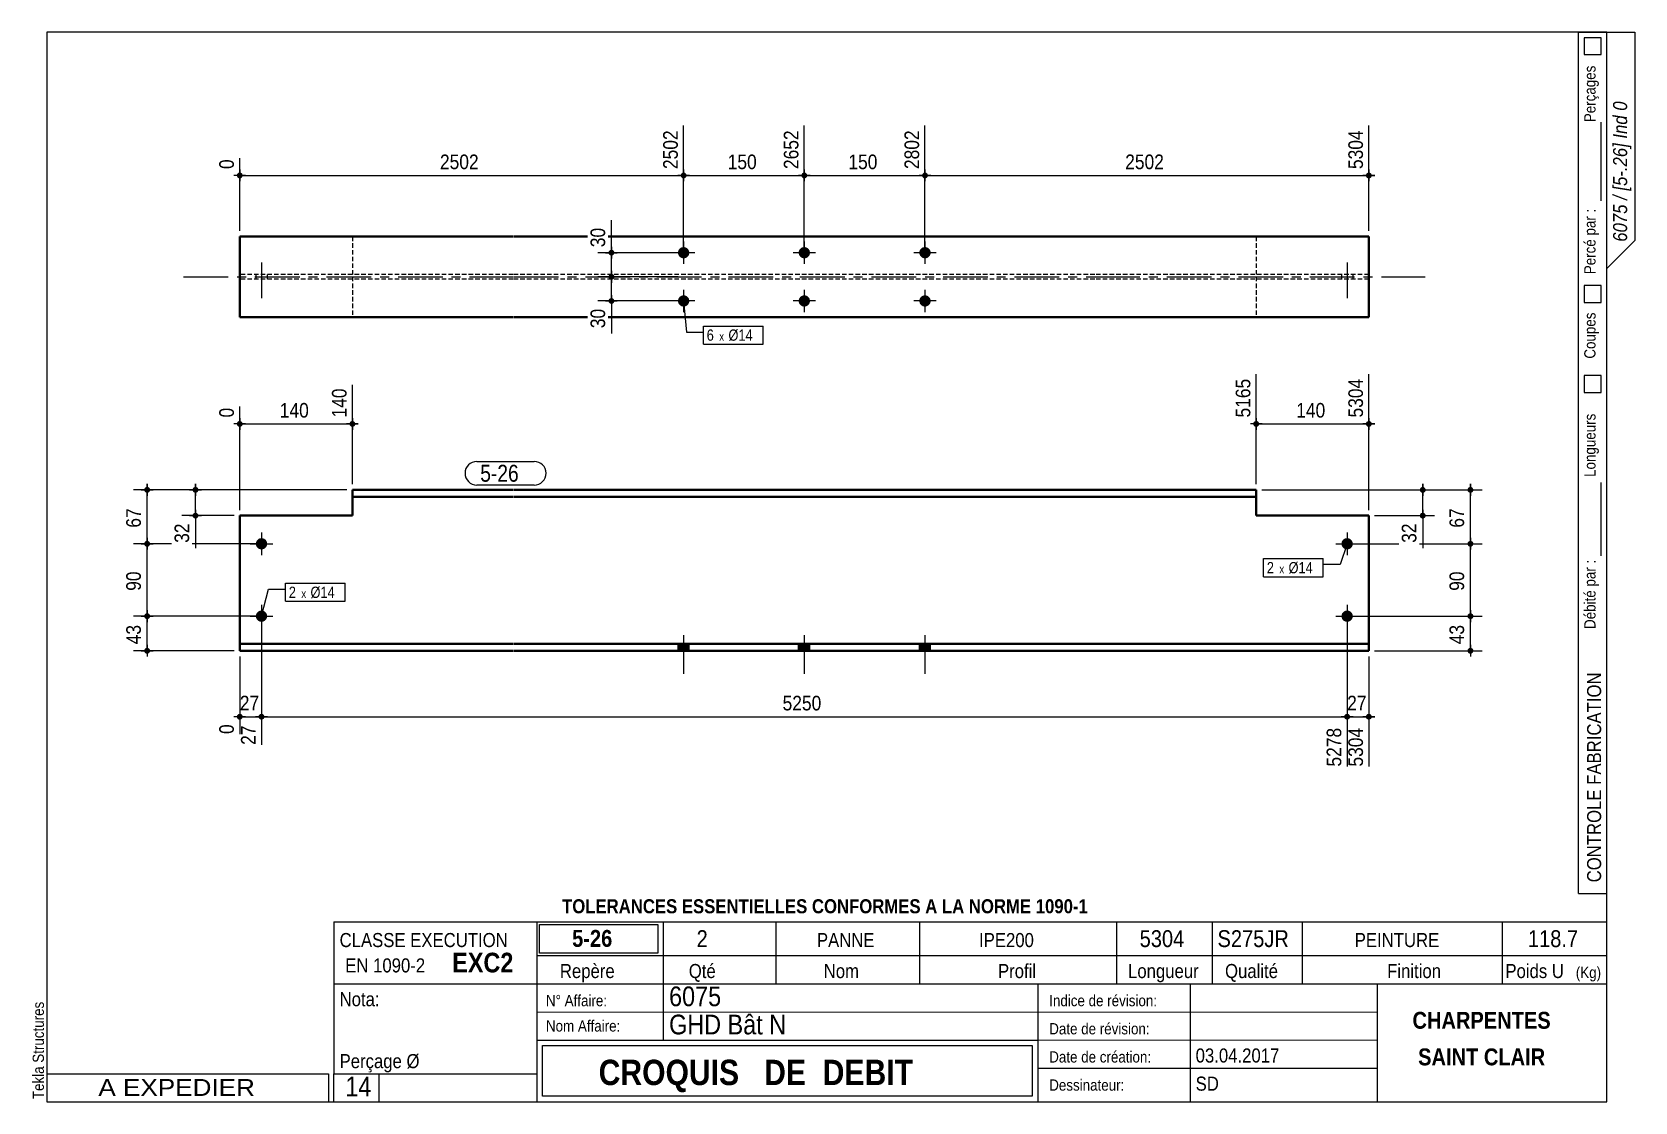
# Model space of a CAD drawing. Header units: millimetres. Extents: x 2 to 287, y 5 to 195.
import ezdxf

# ---------------------------------------------------------------- set-up
doc = ezdxf.new("R2010")
doc.units = ezdxf.units.MM
for name, pattern in [('AXES', [12.7, 7.9375, -1.5875, 1.5875, -1.5875]), ('CACHE2', [1.190625, 0.79375, -0.396875]), ('INTERROMPUX2', [9.525, 6.35, -3.175])]:
    doc.linetypes.add(name, pattern=pattern)
for name, color, linetype, lineweight in [('Autre type objet', 1, 'Continuous', 0), ('Axe', 1, 'Continuous', 0), ('Boulon', 7, 'Continuous', 0), ('Cache', 7, 'Continuous', 0), ('Cotation', 7, 'Continuous', 0), ('Désignation boulon', 3, 'Continuous', 0), ('Feuille dessin', 5, 'Continuous', 0), ('Piece', 2, 'Continuous', 0), ('Repère pièce', 3, 'Continuous', 0)]:
    doc.layers.add(name, color=color, linetype=linetype, lineweight=lineweight)
doc.styles.add('ARIAL', font='ARIAL.TTF')
doc.styles.add('ARIAL_BOLD', font='ARIALBD.TTF')
doc.styles.add('ARIAL_ITALIC', font='ARIALI.TTF')
doc.styles.add('ARIAL_NARROW', font='ARIAL.TTF')
doc.styles.add('COMIC_SANS_MS', font='COMIC.TTF')

# ---------------------------------------------------------------- blocks, each defined once
blk = doc.blocks.new('*A1')
at = {"layer": 'Boulon'}
for points in [[(117.09, 85.12), (117.09, 86.34), (119.09, 86.34), (119.09, 85.12)], [(117.09, 85.12), (117.09, 86.34), (119.09, 86.34), (119.09, 85.12)], [(138.51, 85.12), (138.51, 86.34), (140.51, 86.34), (140.51, 85.12)], [(138.51, 85.12), (138.51, 86.34), (140.51, 86.34), (140.51, 85.12)], [(159.94, 85.12), (159.94, 86.34), (161.94, 86.34), (161.94, 85.12)], [(159.94, 85.12), (159.94, 86.34), (161.94, 86.34), (161.94, 85.12)]]:
    blk.add_hatch(color=256, dxfattribs=at).paths.add_polyline_path(points, flags=17)
at = {"layer": 'Boulon', "linetype": 'Continuous', "lineweight": 0}
for p, q in [((117.09, 85.12), (117.09, 86.34)), ((117.09, 85.12), (117.09, 86.34)), ((118.09, 87.91), (118.09, 81.05)), ((118.09, 87.91), (118.09, 81.05)), ((119.09, 85.12), (119.09, 86.34)), ((119.09, 85.12), (119.09, 86.34)), ((138.51, 85.12), (138.51, 86.34)), ((138.51, 85.12), (138.51, 86.34)), ((139.51, 87.91), (139.51, 81.05)), ((139.51, 87.91), (139.51, 81.05)), ((140.51, 85.12), (140.51, 86.34)), ((140.51, 85.12), (140.51, 86.34)), ((159.94, 85.12), (159.94, 86.34)), ((159.94, 85.12), (159.94, 86.34)), ((160.94, 87.91), (160.94, 81.05)), ((160.94, 87.91), (160.94, 81.05)), ((161.94, 85.12), (161.94, 86.34)), ((161.94, 85.12), (161.94, 86.34))]:
    blk.add_line(p, q, dxfattribs=at)
blk = doc.blocks.new('*A2')
at = {"layer": 'Boulon'}
for points in [[(234.9, 104.15), (234.9, 104.17), (234.9, 104.2), (234.9, 104.22), (234.9, 104.25), (234.91, 104.27), (234.91, 104.3), (234.92, 104.32), (234.92, 104.34), (234.93, 104.37), (234.93, 104.39), (234.94, 104.41), (234.95, 104.44), (234.95, 104.46), (234.96, 104.48), (234.97, 104.51), (234.98, 104.53), (234.99, 104.55), (235, 104.57), (235.01, 104.6), (235.03, 104.62), (235.04, 104.64), (235.05, 104.66), (235.06, 104.68), (235.08, 104.7), (235.09, 104.72), (235.11, 104.74), (235.12, 104.76), (235.14, 104.78), (235.16, 104.8), (235.17, 104.81), (235.19, 104.83), (235.21, 104.85), (235.22, 104.87), (235.24, 104.88), (235.26, 104.9), (235.28, 104.91), (235.3, 104.93), (235.32, 104.94), (235.34, 104.96), (235.36, 104.97), (235.38, 104.98), (235.4, 104.99), (235.42, 105.01), (235.45, 105.02), (235.47, 105.03), (235.49, 105.04), (235.51, 105.05), (235.54, 105.06), (235.56, 105.07), (235.58, 105.07), (235.61, 105.08), (235.63, 105.09), (235.65, 105.09), (235.68, 105.1), (235.7, 105.11), (235.73, 105.11), (235.75, 105.11), (235.77, 105.12), (235.8, 105.12), (235.82, 105.12), (235.85, 105.12), (235.87, 105.12), (235.9, 105.12), (235.92, 105.12), (235.95, 105.12), (235.97, 105.12), (235.99, 105.12), (236.02, 105.12), (236.04, 105.11), (236.07, 105.11), (236.09, 105.11), (236.12, 105.1), (236.14, 105.09), (236.16, 105.09), (236.19, 105.08), (236.21, 105.07), (236.23, 105.07), (236.26, 105.06), (236.28, 105.05), (236.3, 105.04), (236.32, 105.03), (236.35, 105.02), (236.37, 105.01), (236.39, 104.99), (236.41, 104.98), (236.43, 104.97), (236.45, 104.96), (236.47, 104.94), (236.49, 104.93), (236.51, 104.91), (236.53, 104.9), (236.55, 104.88), (236.57, 104.87), (236.59, 104.85), (236.6, 104.83), (236.62, 104.81), (236.64, 104.8), (236.65, 104.78), (236.67, 104.76), (236.68, 104.74), (236.7, 104.72), (236.71, 104.7), (236.73, 104.68), (236.74, 104.66), (236.75, 104.64), (236.77, 104.62), (236.78, 104.6), (236.79, 104.57), (236.8, 104.55), (236.81, 104.53), (236.82, 104.51), (236.83, 104.48), (236.84, 104.46), (236.85, 104.44), (236.85, 104.41), (236.86, 104.39), (236.87, 104.37), (236.87, 104.34), (236.88, 104.32), (236.88, 104.3), (236.89, 104.27), (236.89, 104.25), (236.89, 104.22), (236.89, 104.2), (236.89, 104.17), (236.9, 104.15), (236.9, 104.12), (236.9, 104.1), (236.89, 104.08), (236.89, 104.05), (236.89, 104.03), (236.89, 104), (236.89, 103.98), (236.88, 103.95), (236.88, 103.93), (236.87, 103.91), (236.87, 103.88), (236.86, 103.86), (236.85, 103.83), (236.85, 103.81), (236.84, 103.79), (236.83, 103.76), (236.82, 103.74), (236.81, 103.72), (236.8, 103.7), (236.79, 103.67), (236.78, 103.65), (236.77, 103.63), (236.75, 103.61), (236.74, 103.59), (236.73, 103.57), (236.71, 103.55), (236.7, 103.53), (236.68, 103.51), (236.67, 103.49), (236.65, 103.47), (236.64, 103.45), (236.62, 103.43), (236.6, 103.42), (236.59, 103.4), (236.57, 103.38), (236.55, 103.37), (236.53, 103.35), (236.51, 103.34), (236.49, 103.32), (236.47, 103.31), (236.45, 103.29), (236.43, 103.28), (236.41, 103.27), (236.39, 103.25), (236.37, 103.24), (236.35, 103.23), (236.32, 103.22), (236.3, 103.21), (236.28, 103.2), (236.26, 103.19), (236.23, 103.18), (236.21, 103.17), (236.19, 103.17), (236.16, 103.16), (236.14, 103.15), (236.12, 103.15), (236.09, 103.14), (236.07, 103.14), (236.04, 103.14), (236.02, 103.13), (235.99, 103.13), (235.97, 103.13), (235.95, 103.13), (235.92, 103.12), (235.9, 103.12), (235.87, 103.12), (235.85, 103.13), (235.82, 103.13), (235.8, 103.13), (235.77, 103.13), (235.75, 103.14), (235.73, 103.14), (235.7, 103.14), (235.68, 103.15), (235.65, 103.15), (235.63, 103.16), (235.61, 103.17), (235.58, 103.17), (235.56, 103.18), (235.54, 103.19), (235.51, 103.2), (235.49, 103.21), (235.47, 103.22), (235.45, 103.23), (235.42, 103.24), (235.4, 103.25), (235.38, 103.27), (235.36, 103.28), (235.34, 103.29), (235.32, 103.31), (235.3, 103.32), (235.28, 103.34), (235.26, 103.35), (235.24, 103.37), (235.22, 103.38), (235.21, 103.4), (235.19, 103.42), (235.17, 103.43), (235.16, 103.45), (235.14, 103.47), (235.12, 103.49), (235.11, 103.51), (235.09, 103.53), (235.08, 103.55), (235.06, 103.57), (235.05, 103.59), (235.04, 103.61), (235.03, 103.63), (235.01, 103.65), (235, 103.67), (234.99, 103.7), (234.98, 103.72), (234.97, 103.74), (234.96, 103.76), (234.95, 103.79), (234.95, 103.81), (234.94, 103.83), (234.93, 103.86), (234.93, 103.88), (234.92, 103.91), (234.92, 103.93), (234.91, 103.95), (234.91, 103.98), (234.9, 104), (234.9, 104.03), (234.9, 104.05), (234.9, 104.08), (234.9, 104.1), (234.9, 104.12)], [(234.9, 91.29), (234.9, 91.32), (234.9, 91.34), (234.9, 91.37), (234.9, 91.39), (234.91, 91.41), (234.91, 91.44), (234.92, 91.46), (234.92, 91.49), (234.93, 91.51), (234.93, 91.53), (234.94, 91.56), (234.95, 91.58), (234.95, 91.6), (234.96, 91.63), (234.97, 91.65), (234.98, 91.67), (234.99, 91.69), (235, 91.72), (235.01, 91.74), (235.03, 91.76), (235.04, 91.78), (235.05, 91.8), (235.06, 91.82), (235.08, 91.84), (235.09, 91.86), (235.11, 91.88), (235.12, 91.9), (235.14, 91.92), (235.16, 91.94), (235.17, 91.96), (235.19, 91.97), (235.21, 91.99), (235.22, 92.01), (235.24, 92.02), (235.26, 92.04), (235.28, 92.06), (235.3, 92.07), (235.32, 92.08), (235.34, 92.1), (235.36, 92.11), (235.38, 92.12), (235.4, 92.14), (235.42, 92.15), (235.45, 92.16), (235.47, 92.17), (235.49, 92.18), (235.51, 92.19), (235.54, 92.2), (235.56, 92.21), (235.58, 92.22), (235.61, 92.22), (235.63, 92.23), (235.65, 92.24), (235.68, 92.24), (235.7, 92.25), (235.73, 92.25), (235.75, 92.26), (235.77, 92.26), (235.8, 92.26), (235.82, 92.26), (235.85, 92.27), (235.87, 92.27), (235.9, 92.27), (235.92, 92.27), (235.95, 92.27), (235.97, 92.26), (235.99, 92.26), (236.02, 92.26), (236.04, 92.26), (236.07, 92.25), (236.09, 92.25), (236.12, 92.24), (236.14, 92.24), (236.16, 92.23), (236.19, 92.22), (236.21, 92.22), (236.23, 92.21), (236.26, 92.2), (236.28, 92.19), (236.3, 92.18), (236.32, 92.17), (236.35, 92.16), (236.37, 92.15), (236.39, 92.14), (236.41, 92.12), (236.43, 92.11), (236.45, 92.1), (236.47, 92.08), (236.49, 92.07), (236.51, 92.06), (236.53, 92.04), (236.55, 92.02), (236.57, 92.01), (236.59, 91.99), (236.6, 91.97), (236.62, 91.96), (236.64, 91.94), (236.65, 91.92), (236.67, 91.9), (236.68, 91.88), (236.7, 91.86), (236.71, 91.84), (236.73, 91.82), (236.74, 91.8), (236.75, 91.78), (236.77, 91.76), (236.78, 91.74), (236.79, 91.72), (236.8, 91.69), (236.81, 91.67), (236.82, 91.65), (236.83, 91.63), (236.84, 91.6), (236.85, 91.58), (236.85, 91.56), (236.86, 91.53), (236.87, 91.51), (236.87, 91.49), (236.88, 91.46), (236.88, 91.44), (236.89, 91.41), (236.89, 91.39), (236.89, 91.37), (236.89, 91.34), (236.89, 91.32), (236.9, 91.29), (236.9, 91.27), (236.9, 91.24), (236.89, 91.22), (236.89, 91.19), (236.89, 91.17), (236.89, 91.14), (236.89, 91.12), (236.88, 91.1), (236.88, 91.07), (236.87, 91.05), (236.87, 91.02), (236.86, 91), (236.85, 90.98), (236.85, 90.95), (236.84, 90.93), (236.83, 90.91), (236.82, 90.88), (236.81, 90.86), (236.8, 90.84), (236.79, 90.82), (236.78, 90.8), (236.77, 90.77), (236.75, 90.75), (236.74, 90.73), (236.73, 90.71), (236.71, 90.69), (236.7, 90.67), (236.68, 90.65), (236.67, 90.63), (236.65, 90.61), (236.64, 90.6), (236.62, 90.58), (236.6, 90.56), (236.59, 90.54), (236.57, 90.53), (236.55, 90.51), (236.53, 90.49), (236.51, 90.48), (236.49, 90.46), (236.47, 90.45), (236.45, 90.44), (236.43, 90.42), (236.41, 90.41), (236.39, 90.4), (236.37, 90.39), (236.35, 90.37), (236.32, 90.36), (236.3, 90.35), (236.28, 90.34), (236.26, 90.33), (236.23, 90.33), (236.21, 90.32), (236.19, 90.31), (236.16, 90.3), (236.14, 90.3), (236.12, 90.29), (236.09, 90.29), (236.07, 90.28), (236.04, 90.28), (236.02, 90.27), (235.99, 90.27), (235.97, 90.27), (235.95, 90.27), (235.92, 90.27), (235.9, 90.27), (235.87, 90.27), (235.85, 90.27), (235.82, 90.27), (235.8, 90.27), (235.77, 90.27), (235.75, 90.28), (235.73, 90.28), (235.7, 90.29), (235.68, 90.29), (235.65, 90.3), (235.63, 90.3), (235.61, 90.31), (235.58, 90.32), (235.56, 90.33), (235.54, 90.33), (235.51, 90.34), (235.49, 90.35), (235.47, 90.36), (235.45, 90.37), (235.42, 90.39), (235.4, 90.4), (235.38, 90.41), (235.36, 90.42), (235.34, 90.44), (235.32, 90.45), (235.3, 90.46), (235.28, 90.48), (235.26, 90.49), (235.24, 90.51), (235.22, 90.53), (235.21, 90.54), (235.19, 90.56), (235.17, 90.58), (235.16, 90.6), (235.14, 90.61), (235.12, 90.63), (235.11, 90.65), (235.09, 90.67), (235.08, 90.69), (235.06, 90.71), (235.05, 90.73), (235.04, 90.75), (235.03, 90.77), (235.01, 90.8), (235, 90.82), (234.99, 90.84), (234.98, 90.86), (234.97, 90.88), (234.96, 90.91), (234.95, 90.93), (234.95, 90.95), (234.94, 90.98), (234.93, 91), (234.93, 91.02), (234.92, 91.05), (234.92, 91.07), (234.91, 91.1), (234.91, 91.12), (234.9, 91.14), (234.9, 91.17), (234.9, 91.19), (234.9, 91.22), (234.9, 91.24), (234.9, 91.27)]]:
    blk.add_hatch(color=256, dxfattribs=at).paths.add_polyline_path(points, flags=17)
at = {"layer": 'Boulon', "linetype": 'Continuous', "lineweight": 0}
for p, q in [((235.9, 106.12), (235.9, 102.12)), ((233.9, 104.12), (237.9, 104.12)), ((233.9, 91.27), (237.9, 91.27)), ((235.9, 93.27), (235.9, 89.27))]:
    blk.add_line(p, q, dxfattribs=at)
blk = doc.blocks.new('*A3')
at = {"layer": 'Boulon'}
for points in [[(42.13, 104.15), (42.13, 104.17), (42.14, 104.2), (42.14, 104.22), (42.14, 104.25), (42.14, 104.27), (42.15, 104.3), (42.15, 104.32), (42.16, 104.34), (42.16, 104.37), (42.17, 104.39), (42.18, 104.41), (42.18, 104.44), (42.19, 104.46), (42.2, 104.48), (42.21, 104.51), (42.22, 104.53), (42.23, 104.55), (42.24, 104.57), (42.25, 104.6), (42.26, 104.62), (42.28, 104.64), (42.29, 104.66), (42.3, 104.68), (42.32, 104.7), (42.33, 104.72), (42.35, 104.74), (42.36, 104.76), (42.38, 104.78), (42.39, 104.8), (42.41, 104.81), (42.43, 104.83), (42.44, 104.85), (42.46, 104.87), (42.48, 104.88), (42.5, 104.9), (42.52, 104.91), (42.54, 104.93), (42.56, 104.94), (42.58, 104.96), (42.6, 104.97), (42.62, 104.98), (42.64, 104.99), (42.66, 105.01), (42.68, 105.02), (42.71, 105.03), (42.73, 105.04), (42.75, 105.05), (42.77, 105.06), (42.8, 105.07), (42.82, 105.07), (42.84, 105.08), (42.87, 105.09), (42.89, 105.09), (42.91, 105.1), (42.94, 105.11), (42.96, 105.11), (42.99, 105.11), (43.01, 105.12), (43.04, 105.12), (43.06, 105.12), (43.08, 105.12), (43.11, 105.12), (43.13, 105.12), (43.16, 105.12), (43.18, 105.12), (43.21, 105.12), (43.23, 105.12), (43.26, 105.12), (43.28, 105.11), (43.3, 105.11), (43.33, 105.11), (43.35, 105.1), (43.38, 105.09), (43.4, 105.09), (43.42, 105.08), (43.45, 105.07), (43.47, 105.07), (43.49, 105.06), (43.52, 105.05), (43.54, 105.04), (43.56, 105.03), (43.58, 105.02), (43.6, 105.01), (43.63, 104.99), (43.65, 104.98), (43.67, 104.97), (43.69, 104.96), (43.71, 104.94), (43.73, 104.93), (43.75, 104.91), (43.77, 104.9), (43.79, 104.88), (43.8, 104.87), (43.82, 104.85), (43.84, 104.83), (43.86, 104.81), (43.87, 104.8), (43.89, 104.78), (43.91, 104.76), (43.92, 104.74), (43.94, 104.72), (43.95, 104.7), (43.96, 104.68), (43.98, 104.66), (43.99, 104.64), (44, 104.62), (44.02, 104.6), (44.03, 104.57), (44.04, 104.55), (44.05, 104.53), (44.06, 104.51), (44.07, 104.48), (44.07, 104.46), (44.08, 104.44), (44.09, 104.41), (44.1, 104.39), (44.1, 104.37), (44.11, 104.34), (44.11, 104.32), (44.12, 104.3), (44.12, 104.27), (44.13, 104.25), (44.13, 104.22), (44.13, 104.2), (44.13, 104.17), (44.13, 104.15), (44.13, 104.12), (44.13, 104.1), (44.13, 104.08), (44.13, 104.05), (44.13, 104.03), (44.13, 104), (44.12, 103.98), (44.12, 103.95), (44.11, 103.93), (44.11, 103.91), (44.1, 103.88), (44.1, 103.86), (44.09, 103.83), (44.08, 103.81), (44.07, 103.79), (44.07, 103.76), (44.06, 103.74), (44.05, 103.72), (44.04, 103.7), (44.03, 103.67), (44.02, 103.65), (44, 103.63), (43.99, 103.61), (43.98, 103.59), (43.96, 103.57), (43.95, 103.55), (43.94, 103.53), (43.92, 103.51), (43.91, 103.49), (43.89, 103.47), (43.87, 103.45), (43.86, 103.43), (43.84, 103.42), (43.82, 103.4), (43.8, 103.38), (43.79, 103.37), (43.77, 103.35), (43.75, 103.34), (43.73, 103.32), (43.71, 103.31), (43.69, 103.29), (43.67, 103.28), (43.65, 103.27), (43.63, 103.25), (43.6, 103.24), (43.58, 103.23), (43.56, 103.22), (43.54, 103.21), (43.52, 103.2), (43.49, 103.19), (43.47, 103.18), (43.45, 103.17), (43.42, 103.17), (43.4, 103.16), (43.38, 103.15), (43.35, 103.15), (43.33, 103.14), (43.3, 103.14), (43.28, 103.14), (43.26, 103.13), (43.23, 103.13), (43.21, 103.13), (43.18, 103.13), (43.16, 103.12), (43.13, 103.12), (43.11, 103.12), (43.08, 103.13), (43.06, 103.13), (43.04, 103.13), (43.01, 103.13), (42.99, 103.14), (42.96, 103.14), (42.94, 103.14), (42.91, 103.15), (42.89, 103.15), (42.87, 103.16), (42.84, 103.17), (42.82, 103.17), (42.8, 103.18), (42.77, 103.19), (42.75, 103.2), (42.73, 103.21), (42.71, 103.22), (42.68, 103.23), (42.66, 103.24), (42.64, 103.25), (42.62, 103.27), (42.6, 103.28), (42.58, 103.29), (42.56, 103.31), (42.54, 103.32), (42.52, 103.34), (42.5, 103.35), (42.48, 103.37), (42.46, 103.38), (42.44, 103.4), (42.43, 103.42), (42.41, 103.43), (42.39, 103.45), (42.38, 103.47), (42.36, 103.49), (42.35, 103.51), (42.33, 103.53), (42.32, 103.55), (42.3, 103.57), (42.29, 103.59), (42.28, 103.61), (42.26, 103.63), (42.25, 103.65), (42.24, 103.67), (42.23, 103.7), (42.22, 103.72), (42.21, 103.74), (42.2, 103.76), (42.19, 103.79), (42.18, 103.81), (42.18, 103.83), (42.17, 103.86), (42.16, 103.88), (42.16, 103.91), (42.15, 103.93), (42.15, 103.95), (42.14, 103.98), (42.14, 104), (42.14, 104.03), (42.14, 104.05), (42.13, 104.08), (42.13, 104.1), (42.13, 104.12)], [(42.13, 91.29), (42.13, 91.32), (42.14, 91.34), (42.14, 91.37), (42.14, 91.39), (42.14, 91.41), (42.15, 91.44), (42.15, 91.46), (42.16, 91.49), (42.16, 91.51), (42.17, 91.53), (42.18, 91.56), (42.18, 91.58), (42.19, 91.6), (42.2, 91.63), (42.21, 91.65), (42.22, 91.67), (42.23, 91.69), (42.24, 91.72), (42.25, 91.74), (42.26, 91.76), (42.28, 91.78), (42.29, 91.8), (42.3, 91.82), (42.32, 91.84), (42.33, 91.86), (42.35, 91.88), (42.36, 91.9), (42.38, 91.92), (42.39, 91.94), (42.41, 91.96), (42.43, 91.97), (42.44, 91.99), (42.46, 92.01), (42.48, 92.02), (42.5, 92.04), (42.52, 92.06), (42.54, 92.07), (42.56, 92.08), (42.58, 92.1), (42.6, 92.11), (42.62, 92.12), (42.64, 92.14), (42.66, 92.15), (42.68, 92.16), (42.71, 92.17), (42.73, 92.18), (42.75, 92.19), (42.77, 92.2), (42.8, 92.21), (42.82, 92.22), (42.84, 92.22), (42.87, 92.23), (42.89, 92.24), (42.91, 92.24), (42.94, 92.25), (42.96, 92.25), (42.99, 92.26), (43.01, 92.26), (43.04, 92.26), (43.06, 92.26), (43.08, 92.27), (43.11, 92.27), (43.13, 92.27), (43.16, 92.27), (43.18, 92.27), (43.21, 92.26), (43.23, 92.26), (43.26, 92.26), (43.28, 92.26), (43.3, 92.25), (43.33, 92.25), (43.35, 92.24), (43.38, 92.24), (43.4, 92.23), (43.42, 92.22), (43.45, 92.22), (43.47, 92.21), (43.49, 92.2), (43.52, 92.19), (43.54, 92.18), (43.56, 92.17), (43.58, 92.16), (43.6, 92.15), (43.63, 92.14), (43.65, 92.12), (43.67, 92.11), (43.69, 92.1), (43.71, 92.08), (43.73, 92.07), (43.75, 92.06), (43.77, 92.04), (43.79, 92.02), (43.8, 92.01), (43.82, 91.99), (43.84, 91.97), (43.86, 91.96), (43.87, 91.94), (43.89, 91.92), (43.91, 91.9), (43.92, 91.88), (43.94, 91.86), (43.95, 91.84), (43.96, 91.82), (43.98, 91.8), (43.99, 91.78), (44, 91.76), (44.02, 91.74), (44.03, 91.72), (44.04, 91.69), (44.05, 91.67), (44.06, 91.65), (44.07, 91.63), (44.07, 91.6), (44.08, 91.58), (44.09, 91.56), (44.1, 91.53), (44.1, 91.51), (44.11, 91.49), (44.11, 91.46), (44.12, 91.44), (44.12, 91.41), (44.13, 91.39), (44.13, 91.37), (44.13, 91.34), (44.13, 91.32), (44.13, 91.29), (44.13, 91.27), (44.13, 91.24), (44.13, 91.22), (44.13, 91.19), (44.13, 91.17), (44.13, 91.14), (44.12, 91.12), (44.12, 91.1), (44.11, 91.07), (44.11, 91.05), (44.1, 91.02), (44.1, 91), (44.09, 90.98), (44.08, 90.95), (44.07, 90.93), (44.07, 90.91), (44.06, 90.88), (44.05, 90.86), (44.04, 90.84), (44.03, 90.82), (44.02, 90.8), (44, 90.77), (43.99, 90.75), (43.98, 90.73), (43.96, 90.71), (43.95, 90.69), (43.94, 90.67), (43.92, 90.65), (43.91, 90.63), (43.89, 90.61), (43.87, 90.6), (43.86, 90.58), (43.84, 90.56), (43.82, 90.54), (43.8, 90.53), (43.79, 90.51), (43.77, 90.49), (43.75, 90.48), (43.73, 90.46), (43.71, 90.45), (43.69, 90.44), (43.67, 90.42), (43.65, 90.41), (43.63, 90.4), (43.6, 90.39), (43.58, 90.37), (43.56, 90.36), (43.54, 90.35), (43.52, 90.34), (43.49, 90.33), (43.47, 90.33), (43.45, 90.32), (43.42, 90.31), (43.4, 90.3), (43.38, 90.3), (43.35, 90.29), (43.33, 90.29), (43.3, 90.28), (43.28, 90.28), (43.26, 90.27), (43.23, 90.27), (43.21, 90.27), (43.18, 90.27), (43.16, 90.27), (43.13, 90.27), (43.11, 90.27), (43.08, 90.27), (43.06, 90.27), (43.04, 90.27), (43.01, 90.27), (42.99, 90.28), (42.96, 90.28), (42.94, 90.29), (42.91, 90.29), (42.89, 90.3), (42.87, 90.3), (42.84, 90.31), (42.82, 90.32), (42.8, 90.33), (42.77, 90.33), (42.75, 90.34), (42.73, 90.35), (42.71, 90.36), (42.68, 90.37), (42.66, 90.39), (42.64, 90.4), (42.62, 90.41), (42.6, 90.42), (42.58, 90.44), (42.56, 90.45), (42.54, 90.46), (42.52, 90.48), (42.5, 90.49), (42.48, 90.51), (42.46, 90.53), (42.44, 90.54), (42.43, 90.56), (42.41, 90.58), (42.39, 90.6), (42.38, 90.61), (42.36, 90.63), (42.35, 90.65), (42.33, 90.67), (42.32, 90.69), (42.3, 90.71), (42.29, 90.73), (42.28, 90.75), (42.26, 90.77), (42.25, 90.8), (42.24, 90.82), (42.23, 90.84), (42.22, 90.86), (42.21, 90.88), (42.2, 90.91), (42.19, 90.93), (42.18, 90.95), (42.18, 90.98), (42.17, 91), (42.16, 91.02), (42.16, 91.05), (42.15, 91.07), (42.15, 91.1), (42.14, 91.12), (42.14, 91.14), (42.14, 91.17), (42.14, 91.19), (42.13, 91.22), (42.13, 91.24), (42.13, 91.27)]]:
    blk.add_hatch(color=256, dxfattribs=at).paths.add_polyline_path(points, flags=17)
at = {"layer": 'Boulon', "linetype": 'Continuous', "lineweight": 0}
for p, q in [((43.13, 106.12), (43.13, 102.12)), ((41.13, 104.12), (45.13, 104.12)), ((41.13, 91.27), (45.13, 91.27)), ((43.13, 93.27), (43.13, 89.27))]:
    blk.add_line(p, q, dxfattribs=at)
blk = doc.blocks.new('*A4')
at = {"layer": 'Piece', "color": 2, "linetype": 'Continuous', "lineweight": 40}
for p, q in [((87.846494, 113.695705), (59.275065, 113.695705)), ((59.275065, 113.695705), (59.275065, 112.48142)), ((59.275065, 112.48142), (59.275065, 109.124277)), ((87.846494, 112.48142), (59.275065, 112.48142)), ((191.080681, 113.695705), (87.946494, 113.695705)), ((191.080681, 112.48142), (87.946494, 112.48142)), ((219.75211, 113.695705), (191.180681, 113.695705)), ((219.75211, 112.48142), (191.180681, 112.48142)), ((219.75211, 113.695705), (219.75211, 112.48142)), ((219.75211, 109.124277), (219.75211, 112.48142)), ((59.275065, 109.124277), (39.273706, 109.124277)), ((39.273706, 109.124277), (39.273706, 85.124277)), ((219.75211, 109.124277), (239.75211, 109.124277)), ((239.75211, 109.124277), (239.75211, 85.124277)), ((87.846494, 86.338562), (39.273706, 86.338562)), ((191.080681, 86.338562), (87.946494, 86.338562)), ((239.75211, 86.338562), (191.180681, 86.338562)), ((39.273706, 85.124277), (87.846494, 85.124277)), ((87.946494, 85.124277), (191.080681, 85.124277)), ((191.180681, 85.124277), (239.75211, 85.124277))]:
    blk.add_line(p, q, dxfattribs=at)
blk = doc.blocks.new('*A5')
at = {"layer": 'Boulon'}
for points in [[(117.09, 155.84), (117.09, 155.87), (117.09, 155.89), (117.09, 155.92), (117.09, 155.94), (117.1, 155.96), (117.1, 155.99), (117.1, 156.01), (117.11, 156.04), (117.11, 156.06), (117.12, 156.08), (117.13, 156.11), (117.14, 156.13), (117.14, 156.15), (117.15, 156.18), (117.16, 156.2), (117.17, 156.22), (117.18, 156.24), (117.19, 156.27), (117.2, 156.29), (117.21, 156.31), (117.23, 156.33), (117.24, 156.35), (117.25, 156.37), (117.27, 156.39), (117.28, 156.41), (117.3, 156.43), (117.31, 156.45), (117.33, 156.47), (117.34, 156.49), (117.36, 156.51), (117.38, 156.52), (117.4, 156.54), (117.41, 156.56), (117.43, 156.57), (117.45, 156.59), (117.47, 156.61), (117.49, 156.62), (117.51, 156.63), (117.53, 156.65), (117.55, 156.66), (117.57, 156.67), (117.59, 156.69), (117.61, 156.7), (117.64, 156.71), (117.66, 156.72), (117.68, 156.73), (117.7, 156.74), (117.73, 156.75), (117.75, 156.76), (117.77, 156.77), (117.79, 156.77), (117.82, 156.78), (117.84, 156.79), (117.87, 156.79), (117.89, 156.8), (117.91, 156.8), (117.94, 156.81), (117.96, 156.81), (117.99, 156.81), (118.01, 156.81), (118.04, 156.82), (118.06, 156.82), (118.09, 156.82), (118.11, 156.82), (118.13, 156.82), (118.16, 156.81), (118.18, 156.81), (118.21, 156.81), (118.23, 156.81), (118.26, 156.8), (118.28, 156.8), (118.3, 156.79), (118.33, 156.79), (118.35, 156.78), (118.38, 156.77), (118.4, 156.77), (118.42, 156.76), (118.44, 156.75), (118.47, 156.74), (118.49, 156.73), (118.51, 156.72), (118.53, 156.71), (118.56, 156.7), (118.58, 156.69), (118.6, 156.67), (118.62, 156.66), (118.64, 156.65), (118.66, 156.63), (118.68, 156.62), (118.7, 156.61), (118.72, 156.59), (118.74, 156.57), (118.76, 156.56), (118.77, 156.54), (118.79, 156.52), (118.81, 156.51), (118.83, 156.49), (118.84, 156.47), (118.86, 156.45), (118.87, 156.43), (118.89, 156.41), (118.9, 156.39), (118.92, 156.37), (118.93, 156.35), (118.94, 156.33), (118.96, 156.31), (118.97, 156.29), (118.98, 156.27), (118.99, 156.24), (119, 156.22), (119.01, 156.2), (119.02, 156.18), (119.03, 156.15), (119.03, 156.13), (119.04, 156.11), (119.05, 156.08), (119.06, 156.06), (119.06, 156.04), (119.07, 156.01), (119.07, 155.99), (119.07, 155.96), (119.08, 155.94), (119.08, 155.92), (119.08, 155.89), (119.08, 155.87), (119.08, 155.84), (119.09, 155.82), (119.08, 155.79), (119.08, 155.77), (119.08, 155.74), (119.08, 155.72), (119.08, 155.69), (119.07, 155.67), (119.07, 155.65), (119.07, 155.62), (119.06, 155.6), (119.06, 155.57), (119.05, 155.55), (119.04, 155.53), (119.03, 155.5), (119.03, 155.48), (119.02, 155.46), (119.01, 155.43), (119, 155.41), (118.99, 155.39), (118.98, 155.37), (118.97, 155.35), (118.96, 155.32), (118.94, 155.3), (118.93, 155.28), (118.92, 155.26), (118.9, 155.24), (118.89, 155.22), (118.87, 155.2), (118.86, 155.18), (118.84, 155.16), (118.83, 155.15), (118.81, 155.13), (118.79, 155.11), (118.77, 155.09), (118.76, 155.08), (118.74, 155.06), (118.72, 155.04), (118.7, 155.03), (118.68, 155.01), (118.66, 155), (118.64, 154.99), (118.62, 154.97), (118.6, 154.96), (118.58, 154.95), (118.56, 154.94), (118.53, 154.92), (118.51, 154.91), (118.49, 154.9), (118.47, 154.89), (118.44, 154.88), (118.42, 154.88), (118.4, 154.87), (118.38, 154.86), (118.35, 154.85), (118.33, 154.85), (118.3, 154.84), (118.28, 154.84), (118.26, 154.83), (118.23, 154.83), (118.21, 154.82), (118.18, 154.82), (118.16, 154.82), (118.13, 154.82), (118.11, 154.82), (118.09, 154.82), (118.06, 154.82), (118.04, 154.82), (118.01, 154.82), (117.99, 154.82), (117.96, 154.82), (117.94, 154.83), (117.91, 154.83), (117.89, 154.84), (117.87, 154.84), (117.84, 154.85), (117.82, 154.85), (117.79, 154.86), (117.77, 154.87), (117.75, 154.88), (117.73, 154.88), (117.7, 154.89), (117.68, 154.9), (117.66, 154.91), (117.64, 154.92), (117.61, 154.94), (117.59, 154.95), (117.57, 154.96), (117.55, 154.97), (117.53, 154.99), (117.51, 155), (117.49, 155.01), (117.47, 155.03), (117.45, 155.04), (117.43, 155.06), (117.41, 155.08), (117.4, 155.09), (117.38, 155.11), (117.36, 155.13), (117.34, 155.15), (117.33, 155.16), (117.31, 155.18), (117.3, 155.2), (117.28, 155.22), (117.27, 155.24), (117.25, 155.26), (117.24, 155.28), (117.23, 155.3), (117.21, 155.32), (117.2, 155.35), (117.19, 155.37), (117.18, 155.39), (117.17, 155.41), (117.16, 155.43), (117.15, 155.46), (117.14, 155.48), (117.14, 155.5), (117.13, 155.53), (117.12, 155.55), (117.11, 155.57), (117.11, 155.6), (117.1, 155.62), (117.1, 155.65), (117.1, 155.67), (117.09, 155.69), (117.09, 155.72), (117.09, 155.74), (117.09, 155.77), (117.09, 155.79), (117.09, 155.82)], [(138.51, 155.84), (138.51, 155.87), (138.52, 155.89), (138.52, 155.92), (138.52, 155.94), (138.52, 155.96), (138.53, 155.99), (138.53, 156.01), (138.54, 156.04), (138.54, 156.06), (138.55, 156.08), (138.56, 156.11), (138.56, 156.13), (138.57, 156.15), (138.58, 156.18), (138.59, 156.2), (138.6, 156.22), (138.61, 156.24), (138.62, 156.27), (138.63, 156.29), (138.64, 156.31), (138.66, 156.33), (138.67, 156.35), (138.68, 156.37), (138.7, 156.39), (138.71, 156.41), (138.73, 156.43), (138.74, 156.45), (138.76, 156.47), (138.77, 156.49), (138.79, 156.51), (138.81, 156.52), (138.82, 156.54), (138.84, 156.56), (138.86, 156.57), (138.88, 156.59), (138.9, 156.61), (138.92, 156.62), (138.94, 156.63), (138.96, 156.65), (138.98, 156.66), (139, 156.67), (139.02, 156.69), (139.04, 156.7), (139.06, 156.71), (139.09, 156.72), (139.11, 156.73), (139.13, 156.74), (139.15, 156.75), (139.18, 156.76), (139.2, 156.77), (139.22, 156.77), (139.25, 156.78), (139.27, 156.79), (139.29, 156.79), (139.32, 156.8), (139.34, 156.8), (139.37, 156.81), (139.39, 156.81), (139.42, 156.81), (139.44, 156.81), (139.46, 156.82), (139.49, 156.82), (139.51, 156.82), (139.54, 156.82), (139.56, 156.82), (139.59, 156.81), (139.61, 156.81), (139.64, 156.81), (139.66, 156.81), (139.68, 156.8), (139.71, 156.8), (139.73, 156.79), (139.76, 156.79), (139.78, 156.78), (139.8, 156.77), (139.83, 156.77), (139.85, 156.76), (139.87, 156.75), (139.9, 156.74), (139.92, 156.73), (139.94, 156.72), (139.96, 156.71), (139.98, 156.7), (140.01, 156.69), (140.03, 156.67), (140.05, 156.66), (140.07, 156.65), (140.09, 156.63), (140.11, 156.62), (140.13, 156.61), (140.15, 156.59), (140.17, 156.57), (140.19, 156.56), (140.2, 156.54), (140.22, 156.52), (140.24, 156.51), (140.25, 156.49), (140.27, 156.47), (140.29, 156.45), (140.3, 156.43), (140.32, 156.41), (140.33, 156.39), (140.35, 156.37), (140.36, 156.35), (140.37, 156.33), (140.38, 156.31), (140.4, 156.29), (140.41, 156.27), (140.42, 156.24), (140.43, 156.22), (140.44, 156.2), (140.45, 156.18), (140.46, 156.15), (140.46, 156.13), (140.47, 156.11), (140.48, 156.08), (140.48, 156.06), (140.49, 156.04), (140.49, 156.01), (140.5, 155.99), (140.5, 155.96), (140.51, 155.94), (140.51, 155.92), (140.51, 155.89), (140.51, 155.87), (140.51, 155.84), (140.51, 155.82), (140.51, 155.79), (140.51, 155.77), (140.51, 155.74), (140.51, 155.72), (140.51, 155.69), (140.5, 155.67), (140.5, 155.65), (140.49, 155.62), (140.49, 155.6), (140.48, 155.57), (140.48, 155.55), (140.47, 155.53), (140.46, 155.5), (140.46, 155.48), (140.45, 155.46), (140.44, 155.43), (140.43, 155.41), (140.42, 155.39), (140.41, 155.37), (140.4, 155.35), (140.38, 155.32), (140.37, 155.3), (140.36, 155.28), (140.35, 155.26), (140.33, 155.24), (140.32, 155.22), (140.3, 155.2), (140.29, 155.18), (140.27, 155.16), (140.25, 155.15), (140.24, 155.13), (140.22, 155.11), (140.2, 155.09), (140.19, 155.08), (140.17, 155.06), (140.15, 155.04), (140.13, 155.03), (140.11, 155.01), (140.09, 155), (140.07, 154.99), (140.05, 154.97), (140.03, 154.96), (140.01, 154.95), (139.98, 154.94), (139.96, 154.92), (139.94, 154.91), (139.92, 154.9), (139.9, 154.89), (139.87, 154.88), (139.85, 154.88), (139.83, 154.87), (139.8, 154.86), (139.78, 154.85), (139.76, 154.85), (139.73, 154.84), (139.71, 154.84), (139.68, 154.83), (139.66, 154.83), (139.64, 154.82), (139.61, 154.82), (139.59, 154.82), (139.56, 154.82), (139.54, 154.82), (139.51, 154.82), (139.49, 154.82), (139.46, 154.82), (139.44, 154.82), (139.42, 154.82), (139.39, 154.82), (139.37, 154.83), (139.34, 154.83), (139.32, 154.84), (139.29, 154.84), (139.27, 154.85), (139.25, 154.85), (139.22, 154.86), (139.2, 154.87), (139.18, 154.88), (139.15, 154.88), (139.13, 154.89), (139.11, 154.9), (139.09, 154.91), (139.06, 154.92), (139.04, 154.94), (139.02, 154.95), (139, 154.96), (138.98, 154.97), (138.96, 154.99), (138.94, 155), (138.92, 155.01), (138.9, 155.03), (138.88, 155.04), (138.86, 155.06), (138.84, 155.08), (138.82, 155.09), (138.81, 155.11), (138.79, 155.13), (138.77, 155.15), (138.76, 155.16), (138.74, 155.18), (138.73, 155.2), (138.71, 155.22), (138.7, 155.24), (138.68, 155.26), (138.67, 155.28), (138.66, 155.3), (138.64, 155.32), (138.63, 155.35), (138.62, 155.37), (138.61, 155.39), (138.6, 155.41), (138.59, 155.43), (138.58, 155.46), (138.57, 155.48), (138.56, 155.5), (138.56, 155.53), (138.55, 155.55), (138.54, 155.57), (138.54, 155.6), (138.53, 155.62), (138.53, 155.65), (138.52, 155.67), (138.52, 155.69), (138.52, 155.72), (138.52, 155.74), (138.51, 155.77), (138.51, 155.79), (138.51, 155.82)], [(159.94, 155.84), (159.94, 155.87), (159.94, 155.89), (159.95, 155.92), (159.95, 155.94), (159.95, 155.96), (159.96, 155.99), (159.96, 156.01), (159.97, 156.04), (159.97, 156.06), (159.98, 156.08), (159.99, 156.11), (159.99, 156.13), (160, 156.15), (160.01, 156.18), (160.02, 156.2), (160.03, 156.22), (160.04, 156.24), (160.05, 156.27), (160.06, 156.29), (160.07, 156.31), (160.08, 156.33), (160.1, 156.35), (160.11, 156.37), (160.12, 156.39), (160.14, 156.41), (160.15, 156.43), (160.17, 156.45), (160.18, 156.47), (160.2, 156.49), (160.22, 156.51), (160.24, 156.52), (160.25, 156.54), (160.27, 156.56), (160.29, 156.57), (160.31, 156.59), (160.33, 156.61), (160.35, 156.62), (160.37, 156.63), (160.39, 156.65), (160.41, 156.66), (160.43, 156.67), (160.45, 156.69), (160.47, 156.7), (160.49, 156.71), (160.51, 156.72), (160.54, 156.73), (160.56, 156.74), (160.58, 156.75), (160.61, 156.76), (160.63, 156.77), (160.65, 156.77), (160.68, 156.78), (160.7, 156.79), (160.72, 156.79), (160.75, 156.8), (160.77, 156.8), (160.8, 156.81), (160.82, 156.81), (160.84, 156.81), (160.87, 156.81), (160.89, 156.82), (160.92, 156.82), (160.94, 156.82), (160.97, 156.82), (160.99, 156.82), (161.02, 156.81), (161.04, 156.81), (161.06, 156.81), (161.09, 156.81), (161.11, 156.8), (161.14, 156.8), (161.16, 156.79), (161.19, 156.79), (161.21, 156.78), (161.23, 156.77), (161.26, 156.77), (161.28, 156.76), (161.3, 156.75), (161.32, 156.74), (161.35, 156.73), (161.37, 156.72), (161.39, 156.71), (161.41, 156.7), (161.44, 156.69), (161.46, 156.67), (161.48, 156.66), (161.5, 156.65), (161.52, 156.63), (161.54, 156.62), (161.56, 156.61), (161.58, 156.59), (161.6, 156.57), (161.61, 156.56), (161.63, 156.54), (161.65, 156.52), (161.67, 156.51), (161.68, 156.49), (161.7, 156.47), (161.72, 156.45), (161.73, 156.43), (161.75, 156.41), (161.76, 156.39), (161.77, 156.37), (161.79, 156.35), (161.8, 156.33), (161.81, 156.31), (161.82, 156.29), (161.84, 156.27), (161.85, 156.24), (161.86, 156.22), (161.87, 156.2), (161.88, 156.18), (161.88, 156.15), (161.89, 156.13), (161.9, 156.11), (161.91, 156.08), (161.91, 156.06), (161.92, 156.04), (161.92, 156.01), (161.93, 155.99), (161.93, 155.96), (161.93, 155.94), (161.94, 155.92), (161.94, 155.89), (161.94, 155.87), (161.94, 155.84), (161.94, 155.82), (161.94, 155.79), (161.94, 155.77), (161.94, 155.74), (161.94, 155.72), (161.93, 155.69), (161.93, 155.67), (161.93, 155.65), (161.92, 155.62), (161.92, 155.6), (161.91, 155.57), (161.91, 155.55), (161.9, 155.53), (161.89, 155.5), (161.88, 155.48), (161.88, 155.46), (161.87, 155.43), (161.86, 155.41), (161.85, 155.39), (161.84, 155.37), (161.82, 155.35), (161.81, 155.32), (161.8, 155.3), (161.79, 155.28), (161.77, 155.26), (161.76, 155.24), (161.75, 155.22), (161.73, 155.2), (161.72, 155.18), (161.7, 155.16), (161.68, 155.15), (161.67, 155.13), (161.65, 155.11), (161.63, 155.09), (161.61, 155.08), (161.6, 155.06), (161.58, 155.04), (161.56, 155.03), (161.54, 155.01), (161.52, 155), (161.5, 154.99), (161.48, 154.97), (161.46, 154.96), (161.44, 154.95), (161.41, 154.94), (161.39, 154.92), (161.37, 154.91), (161.35, 154.9), (161.32, 154.89), (161.3, 154.88), (161.28, 154.88), (161.26, 154.87), (161.23, 154.86), (161.21, 154.85), (161.19, 154.85), (161.16, 154.84), (161.14, 154.84), (161.11, 154.83), (161.09, 154.83), (161.06, 154.82), (161.04, 154.82), (161.02, 154.82), (160.99, 154.82), (160.97, 154.82), (160.94, 154.82), (160.92, 154.82), (160.89, 154.82), (160.87, 154.82), (160.84, 154.82), (160.82, 154.82), (160.8, 154.83), (160.77, 154.83), (160.75, 154.84), (160.72, 154.84), (160.7, 154.85), (160.68, 154.85), (160.65, 154.86), (160.63, 154.87), (160.61, 154.88), (160.58, 154.88), (160.56, 154.89), (160.54, 154.9), (160.51, 154.91), (160.49, 154.92), (160.47, 154.94), (160.45, 154.95), (160.43, 154.96), (160.41, 154.97), (160.39, 154.99), (160.37, 155), (160.35, 155.01), (160.33, 155.03), (160.31, 155.04), (160.29, 155.06), (160.27, 155.08), (160.25, 155.09), (160.24, 155.11), (160.22, 155.13), (160.2, 155.15), (160.18, 155.16), (160.17, 155.18), (160.15, 155.2), (160.14, 155.22), (160.12, 155.24), (160.11, 155.26), (160.1, 155.28), (160.08, 155.3), (160.07, 155.32), (160.06, 155.35), (160.05, 155.37), (160.04, 155.39), (160.03, 155.41), (160.02, 155.43), (160.01, 155.46), (160, 155.48), (159.99, 155.5), (159.99, 155.53), (159.98, 155.55), (159.97, 155.57), (159.97, 155.6), (159.96, 155.62), (159.96, 155.65), (159.95, 155.67), (159.95, 155.69), (159.95, 155.72), (159.94, 155.74), (159.94, 155.77), (159.94, 155.79), (159.94, 155.82)], [(117.09, 147.27), (117.09, 147.29), (117.09, 147.32), (117.09, 147.34), (117.09, 147.37), (117.1, 147.39), (117.1, 147.42), (117.1, 147.44), (117.11, 147.46), (117.11, 147.49), (117.12, 147.51), (117.13, 147.54), (117.14, 147.56), (117.14, 147.58), (117.15, 147.61), (117.16, 147.63), (117.17, 147.65), (117.18, 147.67), (117.19, 147.7), (117.2, 147.72), (117.21, 147.74), (117.23, 147.76), (117.24, 147.78), (117.25, 147.8), (117.27, 147.82), (117.28, 147.84), (117.3, 147.86), (117.31, 147.88), (117.33, 147.9), (117.34, 147.92), (117.36, 147.94), (117.38, 147.95), (117.4, 147.97), (117.41, 147.99), (117.43, 148), (117.45, 148.02), (117.47, 148.03), (117.49, 148.05), (117.51, 148.06), (117.53, 148.08), (117.55, 148.09), (117.57, 148.1), (117.59, 148.12), (117.61, 148.13), (117.64, 148.14), (117.66, 148.15), (117.68, 148.16), (117.7, 148.17), (117.73, 148.18), (117.75, 148.19), (117.77, 148.2), (117.79, 148.2), (117.82, 148.21), (117.84, 148.22), (117.87, 148.22), (117.89, 148.23), (117.91, 148.23), (117.94, 148.23), (117.96, 148.24), (117.99, 148.24), (118.01, 148.24), (118.04, 148.24), (118.06, 148.25), (118.09, 148.25), (118.11, 148.25), (118.13, 148.24), (118.16, 148.24), (118.18, 148.24), (118.21, 148.24), (118.23, 148.23), (118.26, 148.23), (118.28, 148.23), (118.3, 148.22), (118.33, 148.22), (118.35, 148.21), (118.38, 148.2), (118.4, 148.2), (118.42, 148.19), (118.44, 148.18), (118.47, 148.17), (118.49, 148.16), (118.51, 148.15), (118.53, 148.14), (118.56, 148.13), (118.58, 148.12), (118.6, 148.1), (118.62, 148.09), (118.64, 148.08), (118.66, 148.06), (118.68, 148.05), (118.7, 148.03), (118.72, 148.02), (118.74, 148), (118.76, 147.99), (118.77, 147.97), (118.79, 147.95), (118.81, 147.94), (118.83, 147.92), (118.84, 147.9), (118.86, 147.88), (118.87, 147.86), (118.89, 147.84), (118.9, 147.82), (118.92, 147.8), (118.93, 147.78), (118.94, 147.76), (118.96, 147.74), (118.97, 147.72), (118.98, 147.7), (118.99, 147.67), (119, 147.65), (119.01, 147.63), (119.02, 147.61), (119.03, 147.58), (119.03, 147.56), (119.04, 147.54), (119.05, 147.51), (119.06, 147.49), (119.06, 147.46), (119.07, 147.44), (119.07, 147.42), (119.07, 147.39), (119.08, 147.37), (119.08, 147.34), (119.08, 147.32), (119.08, 147.29), (119.08, 147.27), (119.09, 147.25), (119.08, 147.22), (119.08, 147.2), (119.08, 147.17), (119.08, 147.15), (119.08, 147.12), (119.07, 147.1), (119.07, 147.07), (119.07, 147.05), (119.06, 147.03), (119.06, 147), (119.05, 146.98), (119.04, 146.96), (119.03, 146.93), (119.03, 146.91), (119.02, 146.89), (119.01, 146.86), (119, 146.84), (118.99, 146.82), (118.98, 146.8), (118.97, 146.77), (118.96, 146.75), (118.94, 146.73), (118.93, 146.71), (118.92, 146.69), (118.9, 146.67), (118.89, 146.65), (118.87, 146.63), (118.86, 146.61), (118.84, 146.59), (118.83, 146.57), (118.81, 146.56), (118.79, 146.54), (118.77, 146.52), (118.76, 146.5), (118.74, 146.49), (118.72, 146.47), (118.7, 146.46), (118.68, 146.44), (118.66, 146.43), (118.64, 146.41), (118.62, 146.4), (118.6, 146.39), (118.58, 146.38), (118.56, 146.36), (118.53, 146.35), (118.51, 146.34), (118.49, 146.33), (118.47, 146.32), (118.44, 146.31), (118.42, 146.3), (118.4, 146.3), (118.38, 146.29), (118.35, 146.28), (118.33, 146.28), (118.3, 146.27), (118.28, 146.26), (118.26, 146.26), (118.23, 146.26), (118.21, 146.25), (118.18, 146.25), (118.16, 146.25), (118.13, 146.25), (118.11, 146.25), (118.09, 146.25), (118.06, 146.25), (118.04, 146.25), (118.01, 146.25), (117.99, 146.25), (117.96, 146.25), (117.94, 146.26), (117.91, 146.26), (117.89, 146.26), (117.87, 146.27), (117.84, 146.28), (117.82, 146.28), (117.79, 146.29), (117.77, 146.3), (117.75, 146.3), (117.73, 146.31), (117.7, 146.32), (117.68, 146.33), (117.66, 146.34), (117.64, 146.35), (117.61, 146.36), (117.59, 146.38), (117.57, 146.39), (117.55, 146.4), (117.53, 146.41), (117.51, 146.43), (117.49, 146.44), (117.47, 146.46), (117.45, 146.47), (117.43, 146.49), (117.41, 146.5), (117.4, 146.52), (117.38, 146.54), (117.36, 146.56), (117.34, 146.57), (117.33, 146.59), (117.31, 146.61), (117.3, 146.63), (117.28, 146.65), (117.27, 146.67), (117.25, 146.69), (117.24, 146.71), (117.23, 146.73), (117.21, 146.75), (117.2, 146.77), (117.19, 146.8), (117.18, 146.82), (117.17, 146.84), (117.16, 146.86), (117.15, 146.89), (117.14, 146.91), (117.14, 146.93), (117.13, 146.96), (117.12, 146.98), (117.11, 147), (117.11, 147.03), (117.1, 147.05), (117.1, 147.07), (117.1, 147.1), (117.09, 147.12), (117.09, 147.15), (117.09, 147.17), (117.09, 147.2), (117.09, 147.22), (117.09, 147.25)], [(138.51, 147.27), (138.51, 147.29), (138.52, 147.32), (138.52, 147.34), (138.52, 147.37), (138.52, 147.39), (138.53, 147.42), (138.53, 147.44), (138.54, 147.46), (138.54, 147.49), (138.55, 147.51), (138.56, 147.54), (138.56, 147.56), (138.57, 147.58), (138.58, 147.61), (138.59, 147.63), (138.6, 147.65), (138.61, 147.67), (138.62, 147.7), (138.63, 147.72), (138.64, 147.74), (138.66, 147.76), (138.67, 147.78), (138.68, 147.8), (138.7, 147.82), (138.71, 147.84), (138.73, 147.86), (138.74, 147.88), (138.76, 147.9), (138.77, 147.92), (138.79, 147.94), (138.81, 147.95), (138.82, 147.97), (138.84, 147.99), (138.86, 148), (138.88, 148.02), (138.9, 148.03), (138.92, 148.05), (138.94, 148.06), (138.96, 148.08), (138.98, 148.09), (139, 148.1), (139.02, 148.12), (139.04, 148.13), (139.06, 148.14), (139.09, 148.15), (139.11, 148.16), (139.13, 148.17), (139.15, 148.18), (139.18, 148.19), (139.2, 148.2), (139.22, 148.2), (139.25, 148.21), (139.27, 148.22), (139.29, 148.22), (139.32, 148.23), (139.34, 148.23), (139.37, 148.23), (139.39, 148.24), (139.42, 148.24), (139.44, 148.24), (139.46, 148.24), (139.49, 148.25), (139.51, 148.25), (139.54, 148.25), (139.56, 148.24), (139.59, 148.24), (139.61, 148.24), (139.64, 148.24), (139.66, 148.23), (139.68, 148.23), (139.71, 148.23), (139.73, 148.22), (139.76, 148.22), (139.78, 148.21), (139.8, 148.2), (139.83, 148.2), (139.85, 148.19), (139.87, 148.18), (139.9, 148.17), (139.92, 148.16), (139.94, 148.15), (139.96, 148.14), (139.98, 148.13), (140.01, 148.12), (140.03, 148.1), (140.05, 148.09), (140.07, 148.08), (140.09, 148.06), (140.11, 148.05), (140.13, 148.03), (140.15, 148.02), (140.17, 148), (140.19, 147.99), (140.2, 147.97), (140.22, 147.95), (140.24, 147.94), (140.25, 147.92), (140.27, 147.9), (140.29, 147.88), (140.3, 147.86), (140.32, 147.84), (140.33, 147.82), (140.35, 147.8), (140.36, 147.78), (140.37, 147.76), (140.38, 147.74), (140.4, 147.72), (140.41, 147.7), (140.42, 147.67), (140.43, 147.65), (140.44, 147.63), (140.45, 147.61), (140.46, 147.58), (140.46, 147.56), (140.47, 147.54), (140.48, 147.51), (140.48, 147.49), (140.49, 147.46), (140.49, 147.44), (140.5, 147.42), (140.5, 147.39), (140.51, 147.37), (140.51, 147.34), (140.51, 147.32), (140.51, 147.29), (140.51, 147.27), (140.51, 147.25), (140.51, 147.22), (140.51, 147.2), (140.51, 147.17), (140.51, 147.15), (140.51, 147.12), (140.5, 147.1), (140.5, 147.07), (140.49, 147.05), (140.49, 147.03), (140.48, 147), (140.48, 146.98), (140.47, 146.96), (140.46, 146.93), (140.46, 146.91), (140.45, 146.89), (140.44, 146.86), (140.43, 146.84), (140.42, 146.82), (140.41, 146.8), (140.4, 146.77), (140.38, 146.75), (140.37, 146.73), (140.36, 146.71), (140.35, 146.69), (140.33, 146.67), (140.32, 146.65), (140.3, 146.63), (140.29, 146.61), (140.27, 146.59), (140.25, 146.57), (140.24, 146.56), (140.22, 146.54), (140.2, 146.52), (140.19, 146.5), (140.17, 146.49), (140.15, 146.47), (140.13, 146.46), (140.11, 146.44), (140.09, 146.43), (140.07, 146.41), (140.05, 146.4), (140.03, 146.39), (140.01, 146.38), (139.98, 146.36), (139.96, 146.35), (139.94, 146.34), (139.92, 146.33), (139.9, 146.32), (139.87, 146.31), (139.85, 146.3), (139.83, 146.3), (139.8, 146.29), (139.78, 146.28), (139.76, 146.28), (139.73, 146.27), (139.71, 146.26), (139.68, 146.26), (139.66, 146.26), (139.64, 146.25), (139.61, 146.25), (139.59, 146.25), (139.56, 146.25), (139.54, 146.25), (139.51, 146.25), (139.49, 146.25), (139.46, 146.25), (139.44, 146.25), (139.42, 146.25), (139.39, 146.25), (139.37, 146.26), (139.34, 146.26), (139.32, 146.26), (139.29, 146.27), (139.27, 146.28), (139.25, 146.28), (139.22, 146.29), (139.2, 146.3), (139.18, 146.3), (139.15, 146.31), (139.13, 146.32), (139.11, 146.33), (139.09, 146.34), (139.06, 146.35), (139.04, 146.36), (139.02, 146.38), (139, 146.39), (138.98, 146.4), (138.96, 146.41), (138.94, 146.43), (138.92, 146.44), (138.9, 146.46), (138.88, 146.47), (138.86, 146.49), (138.84, 146.5), (138.82, 146.52), (138.81, 146.54), (138.79, 146.56), (138.77, 146.57), (138.76, 146.59), (138.74, 146.61), (138.73, 146.63), (138.71, 146.65), (138.7, 146.67), (138.68, 146.69), (138.67, 146.71), (138.66, 146.73), (138.64, 146.75), (138.63, 146.77), (138.62, 146.8), (138.61, 146.82), (138.6, 146.84), (138.59, 146.86), (138.58, 146.89), (138.57, 146.91), (138.56, 146.93), (138.56, 146.96), (138.55, 146.98), (138.54, 147), (138.54, 147.03), (138.53, 147.05), (138.53, 147.07), (138.52, 147.1), (138.52, 147.12), (138.52, 147.15), (138.52, 147.17), (138.51, 147.2), (138.51, 147.22), (138.51, 147.25)], [(159.94, 147.27), (159.94, 147.29), (159.94, 147.32), (159.95, 147.34), (159.95, 147.37), (159.95, 147.39), (159.96, 147.42), (159.96, 147.44), (159.97, 147.46), (159.97, 147.49), (159.98, 147.51), (159.99, 147.54), (159.99, 147.56), (160, 147.58), (160.01, 147.61), (160.02, 147.63), (160.03, 147.65), (160.04, 147.67), (160.05, 147.7), (160.06, 147.72), (160.07, 147.74), (160.08, 147.76), (160.1, 147.78), (160.11, 147.8), (160.12, 147.82), (160.14, 147.84), (160.15, 147.86), (160.17, 147.88), (160.18, 147.9), (160.2, 147.92), (160.22, 147.94), (160.24, 147.95), (160.25, 147.97), (160.27, 147.99), (160.29, 148), (160.31, 148.02), (160.33, 148.03), (160.35, 148.05), (160.37, 148.06), (160.39, 148.08), (160.41, 148.09), (160.43, 148.1), (160.45, 148.12), (160.47, 148.13), (160.49, 148.14), (160.51, 148.15), (160.54, 148.16), (160.56, 148.17), (160.58, 148.18), (160.61, 148.19), (160.63, 148.2), (160.65, 148.2), (160.68, 148.21), (160.7, 148.22), (160.72, 148.22), (160.75, 148.23), (160.77, 148.23), (160.8, 148.23), (160.82, 148.24), (160.84, 148.24), (160.87, 148.24), (160.89, 148.24), (160.92, 148.25), (160.94, 148.25), (160.97, 148.25), (160.99, 148.24), (161.02, 148.24), (161.04, 148.24), (161.06, 148.24), (161.09, 148.23), (161.11, 148.23), (161.14, 148.23), (161.16, 148.22), (161.19, 148.22), (161.21, 148.21), (161.23, 148.2), (161.26, 148.2), (161.28, 148.19), (161.3, 148.18), (161.32, 148.17), (161.35, 148.16), (161.37, 148.15), (161.39, 148.14), (161.41, 148.13), (161.44, 148.12), (161.46, 148.1), (161.48, 148.09), (161.5, 148.08), (161.52, 148.06), (161.54, 148.05), (161.56, 148.03), (161.58, 148.02), (161.6, 148), (161.61, 147.99), (161.63, 147.97), (161.65, 147.95), (161.67, 147.94), (161.68, 147.92), (161.7, 147.9), (161.72, 147.88), (161.73, 147.86), (161.75, 147.84), (161.76, 147.82), (161.77, 147.8), (161.79, 147.78), (161.8, 147.76), (161.81, 147.74), (161.82, 147.72), (161.84, 147.7), (161.85, 147.67), (161.86, 147.65), (161.87, 147.63), (161.88, 147.61), (161.88, 147.58), (161.89, 147.56), (161.9, 147.54), (161.91, 147.51), (161.91, 147.49), (161.92, 147.46), (161.92, 147.44), (161.93, 147.42), (161.93, 147.39), (161.93, 147.37), (161.94, 147.34), (161.94, 147.32), (161.94, 147.29), (161.94, 147.27), (161.94, 147.25), (161.94, 147.22), (161.94, 147.2), (161.94, 147.17), (161.94, 147.15), (161.93, 147.12), (161.93, 147.1), (161.93, 147.07), (161.92, 147.05), (161.92, 147.03), (161.91, 147), (161.91, 146.98), (161.9, 146.96), (161.89, 146.93), (161.88, 146.91), (161.88, 146.89), (161.87, 146.86), (161.86, 146.84), (161.85, 146.82), (161.84, 146.8), (161.82, 146.77), (161.81, 146.75), (161.8, 146.73), (161.79, 146.71), (161.77, 146.69), (161.76, 146.67), (161.75, 146.65), (161.73, 146.63), (161.72, 146.61), (161.7, 146.59), (161.68, 146.57), (161.67, 146.56), (161.65, 146.54), (161.63, 146.52), (161.61, 146.5), (161.6, 146.49), (161.58, 146.47), (161.56, 146.46), (161.54, 146.44), (161.52, 146.43), (161.5, 146.41), (161.48, 146.4), (161.46, 146.39), (161.44, 146.38), (161.41, 146.36), (161.39, 146.35), (161.37, 146.34), (161.35, 146.33), (161.32, 146.32), (161.3, 146.31), (161.28, 146.3), (161.26, 146.3), (161.23, 146.29), (161.21, 146.28), (161.19, 146.28), (161.16, 146.27), (161.14, 146.26), (161.11, 146.26), (161.09, 146.26), (161.06, 146.25), (161.04, 146.25), (161.02, 146.25), (160.99, 146.25), (160.97, 146.25), (160.94, 146.25), (160.92, 146.25), (160.89, 146.25), (160.87, 146.25), (160.84, 146.25), (160.82, 146.25), (160.8, 146.26), (160.77, 146.26), (160.75, 146.26), (160.72, 146.27), (160.7, 146.28), (160.68, 146.28), (160.65, 146.29), (160.63, 146.3), (160.61, 146.3), (160.58, 146.31), (160.56, 146.32), (160.54, 146.33), (160.51, 146.34), (160.49, 146.35), (160.47, 146.36), (160.45, 146.38), (160.43, 146.39), (160.41, 146.4), (160.39, 146.41), (160.37, 146.43), (160.35, 146.44), (160.33, 146.46), (160.31, 146.47), (160.29, 146.49), (160.27, 146.5), (160.25, 146.52), (160.24, 146.54), (160.22, 146.56), (160.2, 146.57), (160.18, 146.59), (160.17, 146.61), (160.15, 146.63), (160.14, 146.65), (160.12, 146.67), (160.11, 146.69), (160.1, 146.71), (160.08, 146.73), (160.07, 146.75), (160.06, 146.77), (160.05, 146.8), (160.04, 146.82), (160.03, 146.84), (160.02, 146.86), (160.01, 146.89), (160, 146.91), (159.99, 146.93), (159.99, 146.96), (159.98, 146.98), (159.97, 147), (159.97, 147.03), (159.96, 147.05), (159.96, 147.07), (159.95, 147.1), (159.95, 147.12), (159.95, 147.15), (159.94, 147.17), (159.94, 147.2), (159.94, 147.22), (159.94, 147.25)]]:
    blk.add_hatch(color=256, dxfattribs=at).paths.add_polyline_path(points, flags=17)
at = {"layer": 'Boulon', "linetype": 'Continuous', "lineweight": 0}
for p, q in [((118.09, 157.82), (118.09, 153.82)), ((139.51, 157.82), (139.51, 153.82)), ((160.94, 157.82), (160.94, 153.82)), ((120.09, 155.82), (116.09, 155.82)), ((141.51, 155.82), (137.51, 155.82)), ((162.94, 155.82), (158.94, 155.82)), ((118.09, 149.25), (118.09, 145.25)), ((139.51, 149.25), (139.51, 145.25)), ((160.94, 149.25), (160.94, 145.25)), ((120.09, 147.25), (116.09, 147.25)), ((141.51, 147.25), (137.51, 147.25)), ((162.94, 147.25), (158.94, 147.25))]:
    blk.add_line(p, q, dxfattribs=at)
blk = doc.blocks.new('*A6')
at = {"layer": 'Boulon', "linetype": 'INTERROMPUX2', "lineweight": 0}
for p, q in [((235.89613, 154.100579), (235.89613, 147.243436)), ((235.89613, 154.100579), (235.89613, 147.243436)), ((234.89613, 151.929151), (234.89613, 151.129151)), ((234.89613, 151.929151), (234.89613, 151.129151)), ((236.89613, 151.929151), (236.89613, 151.129151)), ((236.89613, 151.929151), (236.89613, 151.129151))]:
    blk.add_line(p, q, dxfattribs=at)
blk = doc.blocks.new('*A7')
at = {"layer": 'Boulon', "linetype": 'INTERROMPUX2', "lineweight": 0}
for p, q in [((43.133411, 154.100579), (43.133411, 147.243436)), ((43.133411, 154.100579), (43.133411, 147.243436)), ((42.133411, 151.929151), (42.133411, 151.129151)), ((42.133411, 151.929151), (42.133411, 151.129151)), ((44.133411, 151.929151), (44.133411, 151.129151)), ((44.133411, 151.929151), (44.133411, 151.129151))]:
    blk.add_line(p, q, dxfattribs=at)
blk = doc.blocks.new('*A8')
at = {"layer": 'Axe', "color": 1, "linetype": 'AXES', "lineweight": 15}
for p, q in [((29.273706, 151.529151), (87.846494, 151.529151)), ((87.946494, 151.529151), (191.080681, 151.529151)), ((191.180681, 151.529151), (249.75211, 151.529151))]:
    blk.add_line(p, q, dxfattribs=at)
at = {"layer": 'Cache', "color": 7, "linetype": 'CACHE2', "lineweight": 20}
for p, q in [((59.275065, 158.672008), (59.275065, 144.386293)), ((219.75211, 158.672008), (219.75211, 144.386293)), ((87.846494, 151.929151), (39.273706, 151.929151)), ((87.846494, 151.129151), (39.273706, 151.129151)), ((191.080681, 151.929151), (87.946494, 151.929151)), ((191.080681, 151.129151), (87.946494, 151.129151)), ((239.75211, 151.929151), (191.180681, 151.929151)), ((239.75211, 151.129151), (191.180681, 151.129151))]:
    blk.add_line(p, q, dxfattribs=at)
at = {"layer": 'Piece', "color": 2, "linetype": 'Continuous', "lineweight": 40}
for p, q in [((39.273706, 158.672008), (39.273706, 144.386293)), ((87.846494, 158.672008), (39.273706, 158.672008)), ((101.033706, 158.672008), (87.946494, 158.672008)), ((191.080681, 158.672008), (104.673706, 158.672008)), ((239.75211, 158.672008), (191.180681, 158.672008)), ((239.75211, 158.672008), (239.75211, 144.386293)), ((39.273706, 144.386293), (87.846494, 144.386293)), ((87.946494, 144.386293), (101.033706, 144.386293)), ((104.673706, 144.386293), (191.080681, 144.386293)), ((191.180681, 144.386293), (239.75211, 144.386293))]:
    blk.add_line(p, q, dxfattribs=at)
blk = doc.blocks.new('*A9')
at = {"layer": 'Feuille dessin', "linetype": 'Continuous', "lineweight": 0}
for p, q in [((282, 195), (5, 195)), ((5, 195), (5, 5)), ((282, 5), (282, 195)), ((5, 5), (282, 5))]:
    blk.add_line(p, q, dxfattribs=at)
at = {"layer": 'Feuille dessin', "style": 'ARIAL', "width": 0.85}
blk.add_text('Tekla Structures', height=2, rotation=90, dxfattribs=at).set_placement((4.5, 5.5))
blk = doc.blocks.new('*A10')
at = {"layer": 'Autre type objet', "linetype": 'Continuous', "lineweight": 0}
for p, q in [((277, 42), (277, 195)), ((277, 195), (287, 195)), ((278, 194), (278, 191)), ((281, 194), (278, 194)), ((281, 191), (281, 194)), ((282, 42), (282, 195)), ((287, 195), (287, 158)), ((278, 191), (281, 191)), ((281, 165), (281, 179)), ((287, 158), (282, 153)), ((278, 150), (278, 147)), ((281, 150), (278, 150)), ((281, 147), (281, 150)), ((278, 147), (281, 147)), ((278, 134), (278, 131)), ((281, 134), (278, 134)), ((281, 131), (281, 134)), ((278, 131), (281, 131)), ((281, 102), (281, 115)), ((277, 42), (282, 42))]:
    blk.add_line(p, q, dxfattribs=at)
at = {"layer": 'Autre type objet', "width": 0.85}
for s, height, style, p in [('Perçages', 2, 'ARIAL', (280, 179)), ('6075 / [5-.26] Ind 0', 2.5, 'ARIAL_ITALIC', (285.619109, 157.760245)), ('Percé par :', 2, 'ARIAL', (280, 152)), ('Coupes', 2, 'ARIAL', (280, 137)), ('Longueurs', 2, 'ARIAL', (280, 116)), ('Débité par :', 2, 'ARIAL', (280, 89)), ('CONTROLE FABRICATION', 2.5, 'ARIAL', (281, 44))]:
    blk.add_text(s, height=height, rotation=90, dxfattribs=dict(at, style=style)).set_placement(p)
blk = doc.blocks.new('*A11')
at = {"layer": 'Autre type objet', "linetype": 'Continuous', "lineweight": 0}
for p, q in [((56, 37), (92, 37)), ((56, 37), (56, 10)), ((92, 37), (92, 10)), ((56, 26), (92, 26)), ((56, 10), (92, 10)), ((56, 5), (56, 10)), ((64, 5), (64, 10)), ((56, 5), (64, 5))]:
    blk.add_line(p, q, dxfattribs=at)
at = {"layer": 'Autre type objet', "width": 0.85}
for s, height, style, p in [('CLASSE EXECUTION', 2.5, 'ARIAL', (57, 32.5)), ('EXC2', 3.5, 'ARIAL_BOLD', (77, 28)), ('EN 1090-2', 2.5, 'ARIAL', (58, 28)), ('Nota:', 2.5, 'ARIAL', (57, 22)), ('Perçage Ø', 2.5, 'ARIAL', (57, 11)), ('14', 3.5, 'ARIAL_NARROW', (58.014234, 6))]:
    blk.add_text(s, height=height, dxfattribs=dict(at, style=style)).set_placement(p)
blk = doc.blocks.new('*A12')
at = {"layer": 'Autre type objet', "linetype": 'Continuous', "lineweight": 0}
for p, q in [((92, 37), (282, 37)), ((92, 37), (92, 31)), ((114.5, 31), (114.5, 37)), ((134.5, 31), (134.5, 37)), ((160, 31), (160, 37)), ((195, 31), (195, 37)), ((212, 31), (212, 37)), ((228, 31), (228, 37)), ((263.5, 31), (263.5, 37)), ((282, 31), (282, 37)), ((92.51953, 36.5), (113.5, 36.5)), ((92.51953, 31.394341), (92.51953, 36.5)), ((113.5, 36.5), (113.5, 31.394341)), ((113.5, 31.394341), (92.51953, 31.394341)), ((92, 31), (282, 31)), ((92, 31), (92, 5)), ((114.5, 16), (114.5, 31)), ((134.5, 26), (134.5, 31)), ((160, 26), (160, 31)), ((195, 26), (195, 31)), ((212, 26), (212, 31)), ((228, 26), (228, 31)), ((263.5, 26), (263.5, 31)), ((282, 5), (282, 31)), ((92, 26), (282, 26)), ((181, 26), (181, 5)), ((208, 26), (208, 5)), ((241.262466, 5), (241.262466, 26)), ((92, 21), (241.327069, 20.935451)), ((92, 16), (181, 16)), ((93, 15), (180, 15)), ((93, 6), (93, 15)), ((180, 15), (180, 6)), ((181, 16), (241.297815, 16.021151)), ((181, 11), (241.217807, 10.969512)), ((180, 6), (93, 6)), ((92, 5), (282, 5))]:
    blk.add_line(p, q, dxfattribs=at)
at = {"layer": 'Autre type objet', "width": 0.85}
for s, height, style, p in [('TOLERANCES ESSENTIELLES CONFORMES A LA NORME 1090-1', 2.5, 'ARIAL_BOLD', (96.5, 38.5)), ('5-26', 3, 'ARIAL_BOLD', (98.285724, 32.540141)), ('2', 3, 'ARIAL', (120.389893, 32.5)), ('PANNE', 2.5, 'ARIAL', (141.75415, 32.5)), ('IPE200', 2.5, 'ARIAL', (170.538574, 32.5)), ('5304', 3, 'ARIAL', (199.053223, 32.5)), ('S275JR', 3, 'ARIAL', (212.880127, 32.5)), ('PEINTURE', 2.5, 'ARIAL', (237.24646, 32.5)), ('118.7', 3, 'ARIAL', (267.997314, 32.5)), ('Repère', 2.5, 'ARIAL', (96.112978, 27)), ('Qté', 2.5, 'ARIAL', (119, 27)), ('Nom', 2.5, 'ARIAL', (142.961426, 27)), ('Profil', 2.5, 'ARIAL', (173.903564, 27)), ('Longueur', 2.5, 'ARIAL', (197, 27)), ('Qualité', 2.5, 'ARIAL', (214.218018, 27)), ('Finition', 2.5, 'ARIAL', (243, 27)), ('Poids U', 2.5, 'ARIAL', (264, 27)), ('(Kg)', 2, 'ARIAL', (276.5, 27)), ('N° Affaire:', 2, 'ARIAL', (93.640566, 22)), ('6075', 3.5, 'ARIAL', (115.5, 22)), ('Indice de révision:', 2, 'ARIAL', (183, 22)), ('GHD Bât N', 3.5, 'ARIAL', (115.5, 17)), ('CHARPENTES', 3, 'ARIAL_BOLD', (247.5, 18)), ('Nom Affaire:', 2, 'ARIAL', (93.640566, 17.5)), ('Date de révision:', 2, 'ARIAL', (183, 17)), ('03.04.2017', 2.5, 'ARIAL', (209, 12)), ('SAINT CLAIR', 3, 'ARIAL_BOLD', (248.5, 11.5)), ('CROQUIS   DE  DEBIT', 4.5, 'ARIAL_BOLD', (103, 8)), ('Date de création:', 2, 'ARIAL', (183, 12)), ('Dessinateur:', 2, 'ARIAL', (183, 7)), ('SD', 2.5, 'ARIAL', (209, 7))]:
    blk.add_text(s, height=height, dxfattribs=dict(at, style=style)).set_placement(p)
blk = doc.blocks.new('*A13')
at = {"layer": 'Autre type objet', "linetype": 'Continuous', "lineweight": 0}
for p, q in [((5, 10), (55, 10)), ((5, 10), (5, 5)), ((55, 10), (55, 5)), ((5, 5), (55, 5))]:
    blk.add_line(p, q, dxfattribs=at)
at = {"layer": 'Autre type objet', "style": 'ARIAL', "width": 1.105}
blk.add_text('A EXPEDIER', height=3, dxfattribs=at).set_placement((14.169647, 6.073465))
blk = doc.blocks.new('*A14')
at = {"layer": 'Cotation'}
for points in [[(31.39, 113.18), (31.36, 113.18), (31.34, 113.18), (31.31, 113.19), (31.29, 113.19), (31.26, 113.2), (31.24, 113.21), (31.21, 113.22), (31.19, 113.23), (31.17, 113.24), (31.15, 113.25), (31.12, 113.26), (31.1, 113.28), (31.08, 113.29), (31.06, 113.31), (31.05, 113.33), (31.03, 113.35), (31.01, 113.37), (31, 113.39), (30.98, 113.41), (30.97, 113.43), (30.95, 113.45), (30.94, 113.47), (30.93, 113.5), (30.92, 113.52), (30.92, 113.54), (30.91, 113.57), (30.9, 113.59), (30.9, 113.62), (30.9, 113.64), (30.89, 113.67), (30.89, 113.7), (30.89, 113.72), (30.9, 113.75), (30.9, 113.77), (30.9, 113.8), (30.91, 113.82), (30.92, 113.85), (30.92, 113.87), (30.93, 113.89), (30.94, 113.92), (30.95, 113.94), (30.97, 113.96), (30.98, 113.98), (31, 114.01), (31.01, 114.03), (31.03, 114.04), (31.05, 114.06), (31.06, 114.08), (31.08, 114.1), (31.1, 114.11), (31.12, 114.13), (31.15, 114.14), (31.17, 114.15), (31.19, 114.17), (31.21, 114.18), (31.24, 114.19), (31.26, 114.19), (31.29, 114.2), (31.31, 114.21), (31.34, 114.21), (31.36, 114.21), (31.39, 114.22), (31.41, 114.22), (31.44, 114.22), (31.46, 114.21), (31.49, 114.21), (31.51, 114.21), (31.54, 114.2), (31.56, 114.19), (31.59, 114.19), (31.61, 114.18), (31.64, 114.17), (31.66, 114.15), (31.68, 114.14), (31.7, 114.13), (31.72, 114.11), (31.74, 114.1), (31.76, 114.08), (31.78, 114.06), (31.8, 114.04), (31.82, 114.03), (31.83, 114.01), (31.85, 113.98), (31.86, 113.96), (31.87, 113.94), (31.88, 113.92), (31.89, 113.89), (31.9, 113.87), (31.91, 113.85), (31.92, 113.82), (31.92, 113.8), (31.93, 113.77), (31.93, 113.75), (31.93, 113.72), (31.93, 113.7), (31.93, 113.67), (31.93, 113.64), (31.93, 113.62), (31.92, 113.59), (31.92, 113.57), (31.91, 113.54), (31.9, 113.52), (31.89, 113.5), (31.88, 113.47), (31.87, 113.45), (31.86, 113.43), (31.85, 113.41), (31.83, 113.39), (31.82, 113.37), (31.8, 113.35), (31.78, 113.33), (31.76, 113.31), (31.74, 113.29), (31.72, 113.28), (31.7, 113.26), (31.68, 113.25), (31.66, 113.24), (31.64, 113.23), (31.61, 113.22), (31.59, 113.21), (31.56, 113.2), (31.54, 113.19), (31.51, 113.19), (31.49, 113.18), (31.46, 113.18), (31.44, 113.18), (31.41, 113.18)], [(31.39, 108.6), (31.36, 108.61), (31.34, 108.61), (31.31, 108.61), (31.29, 108.62), (31.26, 108.63), (31.24, 108.63), (31.21, 108.64), (31.19, 108.65), (31.17, 108.67), (31.15, 108.68), (31.12, 108.69), (31.1, 108.71), (31.08, 108.72), (31.06, 108.74), (31.05, 108.76), (31.03, 108.78), (31.01, 108.79), (31, 108.81), (30.98, 108.84), (30.97, 108.86), (30.95, 108.88), (30.94, 108.9), (30.93, 108.93), (30.92, 108.95), (30.92, 108.97), (30.91, 109), (30.9, 109.02), (30.9, 109.05), (30.9, 109.07), (30.89, 109.1), (30.89, 109.12), (30.89, 109.15), (30.9, 109.18), (30.9, 109.2), (30.9, 109.23), (30.91, 109.25), (30.92, 109.28), (30.92, 109.3), (30.93, 109.32), (30.94, 109.35), (30.95, 109.37), (30.97, 109.39), (30.98, 109.41), (31, 109.43), (31.01, 109.45), (31.03, 109.47), (31.05, 109.49), (31.06, 109.51), (31.08, 109.53), (31.1, 109.54), (31.12, 109.56), (31.15, 109.57), (31.17, 109.58), (31.19, 109.59), (31.21, 109.6), (31.24, 109.61), (31.26, 109.62), (31.29, 109.63), (31.31, 109.63), (31.34, 109.64), (31.36, 109.64), (31.39, 109.64), (31.41, 109.64), (31.44, 109.64), (31.46, 109.64), (31.49, 109.64), (31.51, 109.63), (31.54, 109.63), (31.56, 109.62), (31.59, 109.61), (31.61, 109.6), (31.64, 109.59), (31.66, 109.58), (31.68, 109.57), (31.7, 109.56), (31.72, 109.54), (31.74, 109.53), (31.76, 109.51), (31.78, 109.49), (31.8, 109.47), (31.82, 109.45), (31.83, 109.43), (31.85, 109.41), (31.86, 109.39), (31.87, 109.37), (31.88, 109.35), (31.89, 109.32), (31.9, 109.3), (31.91, 109.28), (31.92, 109.25), (31.92, 109.23), (31.93, 109.2), (31.93, 109.18), (31.93, 109.15), (31.93, 109.12), (31.93, 109.1), (31.93, 109.07), (31.93, 109.05), (31.92, 109.02), (31.92, 109), (31.91, 108.97), (31.9, 108.95), (31.89, 108.93), (31.88, 108.9), (31.87, 108.88), (31.86, 108.86), (31.85, 108.84), (31.83, 108.81), (31.82, 108.79), (31.8, 108.78), (31.78, 108.76), (31.76, 108.74), (31.74, 108.72), (31.72, 108.71), (31.7, 108.69), (31.68, 108.68), (31.66, 108.67), (31.64, 108.65), (31.61, 108.64), (31.59, 108.63), (31.56, 108.63), (31.54, 108.62), (31.51, 108.61), (31.49, 108.61), (31.46, 108.61), (31.44, 108.6), (31.41, 108.6)]]:
    blk.add_hatch(color=256, dxfattribs=at).paths.add_polyline_path(points, flags=17)
at = {"layer": 'Cotation', "linetype": 'Continuous', "lineweight": 0}
for p, q in [((31.41, 114.74), (31.41, 112.66)), ((31.41, 113.7), (31.41, 114.74)), ((58.28, 113.7), (28.99, 113.7)), ((30.37, 113.7), (32.45, 113.7)), ((31.41, 109.12), (31.41, 113.7)), ((38.27, 109.12), (28.99, 109.12)), ((30.37, 109.12), (32.45, 109.12)), ((31.41, 110.16), (31.41, 108.08)), ((31.41, 109.12), (31.41, 103.32)), ((31.41, 109.12), (31.41, 103.32))]:
    blk.add_line(p, q, dxfattribs=at)
at = {"layer": 'Cotation'}
for p in [(31.41, 113.7), (31.41, 109.12)]:
    blk.add_point(p, dxfattribs=at)
at = {"layer": 'Cotation', "style": 'ARIAL', "width": 0.85}
blk.add_text('32', height=2.6, rotation=90.0002, dxfattribs=at).set_placement((30.29, 104.29))
blk = doc.blocks.new('*A15')
at = {"layer": 'Cotation'}
for points in [[(249.3, 113.18), (249.27, 113.18), (249.25, 113.18), (249.22, 113.19), (249.2, 113.19), (249.17, 113.2), (249.15, 113.21), (249.12, 113.22), (249.1, 113.23), (249.08, 113.24), (249.06, 113.25), (249.03, 113.26), (249.01, 113.28), (248.99, 113.29), (248.97, 113.31), (248.96, 113.33), (248.94, 113.35), (248.92, 113.37), (248.91, 113.39), (248.89, 113.41), (248.88, 113.43), (248.87, 113.45), (248.85, 113.47), (248.84, 113.5), (248.83, 113.52), (248.83, 113.54), (248.82, 113.57), (248.81, 113.59), (248.81, 113.62), (248.81, 113.64), (248.8, 113.67), (248.8, 113.7), (248.8, 113.72), (248.81, 113.75), (248.81, 113.77), (248.81, 113.8), (248.82, 113.82), (248.83, 113.85), (248.83, 113.87), (248.84, 113.89), (248.85, 113.92), (248.87, 113.94), (248.88, 113.96), (248.89, 113.98), (248.91, 114.01), (248.92, 114.03), (248.94, 114.04), (248.96, 114.06), (248.97, 114.08), (248.99, 114.1), (249.01, 114.11), (249.03, 114.13), (249.06, 114.14), (249.08, 114.15), (249.1, 114.17), (249.12, 114.18), (249.15, 114.19), (249.17, 114.19), (249.2, 114.2), (249.22, 114.21), (249.25, 114.21), (249.27, 114.21), (249.3, 114.22), (249.32, 114.22), (249.35, 114.22), (249.37, 114.21), (249.4, 114.21), (249.43, 114.21), (249.45, 114.2), (249.47, 114.19), (249.5, 114.19), (249.52, 114.18), (249.55, 114.17), (249.57, 114.15), (249.59, 114.14), (249.61, 114.13), (249.63, 114.11), (249.65, 114.1), (249.67, 114.08), (249.69, 114.06), (249.71, 114.04), (249.73, 114.03), (249.74, 114.01), (249.76, 113.98), (249.77, 113.96), (249.78, 113.94), (249.79, 113.92), (249.8, 113.89), (249.81, 113.87), (249.82, 113.85), (249.83, 113.82), (249.83, 113.8), (249.84, 113.77), (249.84, 113.75), (249.84, 113.72), (249.84, 113.7), (249.84, 113.67), (249.84, 113.64), (249.84, 113.62), (249.83, 113.59), (249.83, 113.57), (249.82, 113.54), (249.81, 113.52), (249.8, 113.5), (249.79, 113.47), (249.78, 113.45), (249.77, 113.43), (249.76, 113.41), (249.74, 113.39), (249.73, 113.37), (249.71, 113.35), (249.69, 113.33), (249.67, 113.31), (249.65, 113.29), (249.63, 113.28), (249.61, 113.26), (249.59, 113.25), (249.57, 113.24), (249.55, 113.23), (249.52, 113.22), (249.5, 113.21), (249.47, 113.2), (249.45, 113.19), (249.43, 113.19), (249.4, 113.18), (249.37, 113.18), (249.35, 113.18), (249.32, 113.18)], [(249.3, 108.6), (249.27, 108.61), (249.25, 108.61), (249.22, 108.61), (249.2, 108.62), (249.17, 108.63), (249.15, 108.63), (249.12, 108.64), (249.1, 108.65), (249.08, 108.67), (249.06, 108.68), (249.03, 108.69), (249.01, 108.71), (248.99, 108.72), (248.97, 108.74), (248.96, 108.76), (248.94, 108.78), (248.92, 108.79), (248.91, 108.81), (248.89, 108.84), (248.88, 108.86), (248.87, 108.88), (248.85, 108.9), (248.84, 108.93), (248.83, 108.95), (248.83, 108.97), (248.82, 109), (248.81, 109.02), (248.81, 109.05), (248.81, 109.07), (248.8, 109.1), (248.8, 109.12), (248.8, 109.15), (248.81, 109.18), (248.81, 109.2), (248.81, 109.23), (248.82, 109.25), (248.83, 109.28), (248.83, 109.3), (248.84, 109.32), (248.85, 109.35), (248.87, 109.37), (248.88, 109.39), (248.89, 109.41), (248.91, 109.43), (248.92, 109.45), (248.94, 109.47), (248.96, 109.49), (248.97, 109.51), (248.99, 109.53), (249.01, 109.54), (249.03, 109.56), (249.06, 109.57), (249.08, 109.58), (249.1, 109.59), (249.12, 109.6), (249.15, 109.61), (249.17, 109.62), (249.2, 109.63), (249.22, 109.63), (249.25, 109.64), (249.27, 109.64), (249.3, 109.64), (249.32, 109.64), (249.35, 109.64), (249.37, 109.64), (249.4, 109.64), (249.43, 109.63), (249.45, 109.63), (249.47, 109.62), (249.5, 109.61), (249.52, 109.6), (249.55, 109.59), (249.57, 109.58), (249.59, 109.57), (249.61, 109.56), (249.63, 109.54), (249.65, 109.53), (249.67, 109.51), (249.69, 109.49), (249.71, 109.47), (249.73, 109.45), (249.74, 109.43), (249.76, 109.41), (249.77, 109.39), (249.78, 109.37), (249.79, 109.35), (249.8, 109.32), (249.81, 109.3), (249.82, 109.28), (249.83, 109.25), (249.83, 109.23), (249.84, 109.2), (249.84, 109.18), (249.84, 109.15), (249.84, 109.12), (249.84, 109.1), (249.84, 109.07), (249.84, 109.05), (249.83, 109.02), (249.83, 109), (249.82, 108.97), (249.81, 108.95), (249.8, 108.93), (249.79, 108.9), (249.78, 108.88), (249.77, 108.86), (249.76, 108.84), (249.74, 108.81), (249.73, 108.79), (249.71, 108.78), (249.69, 108.76), (249.67, 108.74), (249.65, 108.72), (249.63, 108.71), (249.61, 108.69), (249.59, 108.68), (249.57, 108.67), (249.55, 108.65), (249.52, 108.64), (249.5, 108.63), (249.47, 108.63), (249.45, 108.62), (249.43, 108.61), (249.4, 108.61), (249.37, 108.61), (249.35, 108.6), (249.32, 108.6)]]:
    blk.add_hatch(color=256, dxfattribs=at).paths.add_polyline_path(points, flags=17)
at = {"layer": 'Cotation', "linetype": 'Continuous', "lineweight": 0}
for p, q in [((249.32, 114.74), (249.32, 112.66)), ((249.32, 113.7), (249.32, 114.74)), ((220.75, 113.7), (251.4, 113.7)), ((248.28, 113.7), (250.36, 113.7)), ((249.32, 109.12), (249.32, 113.7)), ((240.75, 109.12), (251.4, 109.12)), ((248.28, 109.12), (250.36, 109.12)), ((249.32, 110.16), (249.32, 108.08)), ((249.32, 109.12), (249.32, 103.32)), ((249.32, 109.12), (249.32, 103.32))]:
    blk.add_line(p, q, dxfattribs=at)
at = {"layer": 'Cotation'}
for p in [(249.32, 113.7), (249.32, 109.12)]:
    blk.add_point(p, dxfattribs=at)
at = {"layer": 'Cotation', "style": 'ARIAL', "width": 0.85}
blk.add_text('32', height=2.6, rotation=90.0002, dxfattribs=at).set_placement((248.2, 104.29))
blk = doc.blocks.new('*A16')
at = {"layer": 'Cotation'}
for points in [[(22.8, 90.75), (22.78, 90.75), (22.75, 90.75), (22.73, 90.76), (22.7, 90.76), (22.68, 90.77), (22.65, 90.78), (22.63, 90.79), (22.6, 90.8), (22.58, 90.81), (22.56, 90.82), (22.54, 90.83), (22.52, 90.85), (22.5, 90.87), (22.48, 90.88), (22.46, 90.9), (22.44, 90.92), (22.42, 90.94), (22.41, 90.96), (22.39, 90.98), (22.38, 91), (22.37, 91.02), (22.36, 91.04), (22.35, 91.07), (22.34, 91.09), (22.33, 91.12), (22.32, 91.14), (22.32, 91.17), (22.31, 91.19), (22.31, 91.22), (22.31, 91.24), (22.31, 91.27), (22.31, 91.29), (22.31, 91.32), (22.31, 91.34), (22.32, 91.37), (22.32, 91.39), (22.33, 91.42), (22.34, 91.44), (22.35, 91.47), (22.36, 91.49), (22.37, 91.51), (22.38, 91.53), (22.39, 91.56), (22.41, 91.58), (22.42, 91.6), (22.44, 91.62), (22.46, 91.63), (22.48, 91.65), (22.5, 91.67), (22.52, 91.68), (22.54, 91.7), (22.56, 91.71), (22.58, 91.73), (22.6, 91.74), (22.63, 91.75), (22.65, 91.76), (22.68, 91.76), (22.7, 91.77), (22.73, 91.78), (22.75, 91.78), (22.78, 91.78), (22.8, 91.79), (22.83, 91.79), (22.85, 91.79), (22.88, 91.78), (22.9, 91.78), (22.93, 91.78), (22.95, 91.77), (22.98, 91.76), (23, 91.76), (23.03, 91.75), (23.05, 91.74), (23.07, 91.73), (23.09, 91.71), (23.12, 91.7), (23.14, 91.68), (23.16, 91.67), (23.18, 91.65), (23.19, 91.63), (23.21, 91.62), (23.23, 91.6), (23.24, 91.58), (23.26, 91.56), (23.27, 91.53), (23.29, 91.51), (23.3, 91.49), (23.31, 91.47), (23.32, 91.44), (23.32, 91.42), (23.33, 91.39), (23.34, 91.37), (23.34, 91.34), (23.34, 91.32), (23.35, 91.29), (23.35, 91.27), (23.35, 91.24), (23.34, 91.22), (23.34, 91.19), (23.34, 91.17), (23.33, 91.14), (23.32, 91.12), (23.32, 91.09), (23.31, 91.07), (23.3, 91.04), (23.29, 91.02), (23.27, 91), (23.26, 90.98), (23.24, 90.96), (23.23, 90.94), (23.21, 90.92), (23.19, 90.9), (23.18, 90.88), (23.16, 90.87), (23.14, 90.85), (23.12, 90.83), (23.09, 90.82), (23.07, 90.81), (23.05, 90.8), (23.03, 90.79), (23, 90.78), (22.98, 90.77), (22.95, 90.76), (22.93, 90.76), (22.9, 90.75), (22.88, 90.75), (22.85, 90.75), (22.83, 90.75)], [(22.8, 84.6), (22.78, 84.61), (22.75, 84.61), (22.73, 84.61), (22.7, 84.62), (22.68, 84.63), (22.65, 84.63), (22.63, 84.64), (22.6, 84.65), (22.58, 84.67), (22.56, 84.68), (22.54, 84.69), (22.52, 84.71), (22.5, 84.72), (22.48, 84.74), (22.46, 84.76), (22.44, 84.78), (22.42, 84.79), (22.41, 84.81), (22.39, 84.84), (22.38, 84.86), (22.37, 84.88), (22.36, 84.9), (22.35, 84.93), (22.34, 84.95), (22.33, 84.97), (22.32, 85), (22.32, 85.02), (22.31, 85.05), (22.31, 85.07), (22.31, 85.1), (22.31, 85.12), (22.31, 85.15), (22.31, 85.18), (22.31, 85.2), (22.32, 85.23), (22.32, 85.25), (22.33, 85.28), (22.34, 85.3), (22.35, 85.32), (22.36, 85.35), (22.37, 85.37), (22.38, 85.39), (22.39, 85.41), (22.41, 85.43), (22.42, 85.45), (22.44, 85.47), (22.46, 85.49), (22.48, 85.51), (22.5, 85.53), (22.52, 85.54), (22.54, 85.56), (22.56, 85.57), (22.58, 85.58), (22.6, 85.59), (22.63, 85.6), (22.65, 85.61), (22.68, 85.62), (22.7, 85.63), (22.73, 85.63), (22.75, 85.64), (22.78, 85.64), (22.8, 85.64), (22.83, 85.64), (22.85, 85.64), (22.88, 85.64), (22.9, 85.64), (22.93, 85.63), (22.95, 85.63), (22.98, 85.62), (23, 85.61), (23.03, 85.6), (23.05, 85.59), (23.07, 85.58), (23.09, 85.57), (23.12, 85.56), (23.14, 85.54), (23.16, 85.53), (23.18, 85.51), (23.19, 85.49), (23.21, 85.47), (23.23, 85.45), (23.24, 85.43), (23.26, 85.41), (23.27, 85.39), (23.29, 85.37), (23.3, 85.35), (23.31, 85.32), (23.32, 85.3), (23.32, 85.28), (23.33, 85.25), (23.34, 85.23), (23.34, 85.2), (23.34, 85.18), (23.35, 85.15), (23.35, 85.12), (23.35, 85.1), (23.34, 85.07), (23.34, 85.05), (23.34, 85.02), (23.33, 85), (23.32, 84.97), (23.32, 84.95), (23.31, 84.93), (23.3, 84.9), (23.29, 84.88), (23.27, 84.86), (23.26, 84.84), (23.24, 84.81), (23.23, 84.79), (23.21, 84.78), (23.19, 84.76), (23.18, 84.74), (23.16, 84.72), (23.14, 84.71), (23.12, 84.69), (23.09, 84.68), (23.07, 84.67), (23.05, 84.65), (23.03, 84.64), (23, 84.63), (22.98, 84.63), (22.95, 84.62), (22.93, 84.61), (22.9, 84.61), (22.88, 84.61), (22.85, 84.6), (22.83, 84.6)]]:
    blk.add_hatch(color=256, dxfattribs=at).paths.add_polyline_path(points, flags=17)
at = {"layer": 'Cotation', "linetype": 'Continuous', "lineweight": 0}
for p, q in [((42.13, 91.27), (20.41, 91.27)), ((21.79, 91.27), (23.87, 91.27)), ((22.83, 92.31), (22.83, 90.23)), ((22.83, 91.27), (22.83, 92.31)), ((22.83, 85.12), (22.83, 91.27)), ((22.83, 86.16), (22.83, 84.08)), ((38.27, 85.12), (20.41, 85.12)), ((21.79, 85.12), (23.87, 85.12)), ((22.83, 85.12), (22.83, 84.08))]:
    blk.add_line(p, q, dxfattribs=at)
at = {"layer": 'Cotation'}
for p in [(22.83, 91.27), (22.83, 85.12)]:
    blk.add_point(p, dxfattribs=at)
at = {"layer": 'Cotation', "style": 'ARIAL', "width": 0.85}
blk.add_text('43', height=2.6, rotation=90.0002, dxfattribs=at).set_placement((21.71, 86.27))
blk = doc.blocks.new('*A17')
at = {"layer": 'Cotation'}
for points in [[(22.8, 103.6), (22.78, 103.61), (22.75, 103.61), (22.73, 103.61), (22.7, 103.62), (22.68, 103.63), (22.65, 103.63), (22.63, 103.64), (22.6, 103.65), (22.58, 103.67), (22.56, 103.68), (22.54, 103.69), (22.52, 103.71), (22.5, 103.72), (22.48, 103.74), (22.46, 103.76), (22.44, 103.78), (22.42, 103.79), (22.41, 103.81), (22.39, 103.84), (22.38, 103.86), (22.37, 103.88), (22.36, 103.9), (22.35, 103.93), (22.34, 103.95), (22.33, 103.97), (22.32, 104), (22.32, 104.02), (22.31, 104.05), (22.31, 104.07), (22.31, 104.1), (22.31, 104.12), (22.31, 104.15), (22.31, 104.18), (22.31, 104.2), (22.32, 104.23), (22.32, 104.25), (22.33, 104.28), (22.34, 104.3), (22.35, 104.32), (22.36, 104.35), (22.37, 104.37), (22.38, 104.39), (22.39, 104.41), (22.41, 104.43), (22.42, 104.45), (22.44, 104.47), (22.46, 104.49), (22.48, 104.51), (22.5, 104.53), (22.52, 104.54), (22.54, 104.56), (22.56, 104.57), (22.58, 104.58), (22.6, 104.59), (22.63, 104.6), (22.65, 104.61), (22.68, 104.62), (22.7, 104.63), (22.73, 104.63), (22.75, 104.64), (22.78, 104.64), (22.8, 104.64), (22.83, 104.64), (22.85, 104.64), (22.88, 104.64), (22.9, 104.64), (22.93, 104.63), (22.95, 104.63), (22.98, 104.62), (23, 104.61), (23.03, 104.6), (23.05, 104.59), (23.07, 104.58), (23.09, 104.57), (23.12, 104.56), (23.14, 104.54), (23.16, 104.53), (23.18, 104.51), (23.19, 104.49), (23.21, 104.47), (23.23, 104.45), (23.24, 104.43), (23.26, 104.41), (23.27, 104.39), (23.29, 104.37), (23.3, 104.35), (23.31, 104.32), (23.32, 104.3), (23.32, 104.28), (23.33, 104.25), (23.34, 104.23), (23.34, 104.2), (23.34, 104.18), (23.35, 104.15), (23.35, 104.12), (23.35, 104.1), (23.34, 104.07), (23.34, 104.05), (23.34, 104.02), (23.33, 104), (23.32, 103.97), (23.32, 103.95), (23.31, 103.93), (23.3, 103.9), (23.29, 103.88), (23.27, 103.86), (23.26, 103.84), (23.24, 103.81), (23.23, 103.79), (23.21, 103.78), (23.19, 103.76), (23.18, 103.74), (23.16, 103.72), (23.14, 103.71), (23.12, 103.69), (23.09, 103.68), (23.07, 103.67), (23.05, 103.65), (23.03, 103.64), (23, 103.63), (22.98, 103.63), (22.95, 103.62), (22.93, 103.61), (22.9, 103.61), (22.88, 103.61), (22.85, 103.6), (22.83, 103.6)], [(22.8, 90.75), (22.78, 90.75), (22.75, 90.75), (22.73, 90.76), (22.7, 90.76), (22.68, 90.77), (22.65, 90.78), (22.63, 90.79), (22.6, 90.8), (22.58, 90.81), (22.56, 90.82), (22.54, 90.83), (22.52, 90.85), (22.5, 90.87), (22.48, 90.88), (22.46, 90.9), (22.44, 90.92), (22.42, 90.94), (22.41, 90.96), (22.39, 90.98), (22.38, 91), (22.37, 91.02), (22.36, 91.04), (22.35, 91.07), (22.34, 91.09), (22.33, 91.12), (22.32, 91.14), (22.32, 91.17), (22.31, 91.19), (22.31, 91.22), (22.31, 91.24), (22.31, 91.27), (22.31, 91.29), (22.31, 91.32), (22.31, 91.34), (22.32, 91.37), (22.32, 91.39), (22.33, 91.42), (22.34, 91.44), (22.35, 91.47), (22.36, 91.49), (22.37, 91.51), (22.38, 91.53), (22.39, 91.56), (22.41, 91.58), (22.42, 91.6), (22.44, 91.62), (22.46, 91.63), (22.48, 91.65), (22.5, 91.67), (22.52, 91.68), (22.54, 91.7), (22.56, 91.71), (22.58, 91.73), (22.6, 91.74), (22.63, 91.75), (22.65, 91.76), (22.68, 91.76), (22.7, 91.77), (22.73, 91.78), (22.75, 91.78), (22.78, 91.78), (22.8, 91.79), (22.83, 91.79), (22.85, 91.79), (22.88, 91.78), (22.9, 91.78), (22.93, 91.78), (22.95, 91.77), (22.98, 91.76), (23, 91.76), (23.03, 91.75), (23.05, 91.74), (23.07, 91.73), (23.09, 91.71), (23.12, 91.7), (23.14, 91.68), (23.16, 91.67), (23.18, 91.65), (23.19, 91.63), (23.21, 91.62), (23.23, 91.6), (23.24, 91.58), (23.26, 91.56), (23.27, 91.53), (23.29, 91.51), (23.3, 91.49), (23.31, 91.47), (23.32, 91.44), (23.32, 91.42), (23.33, 91.39), (23.34, 91.37), (23.34, 91.34), (23.34, 91.32), (23.35, 91.29), (23.35, 91.27), (23.35, 91.24), (23.34, 91.22), (23.34, 91.19), (23.34, 91.17), (23.33, 91.14), (23.32, 91.12), (23.32, 91.09), (23.31, 91.07), (23.3, 91.04), (23.29, 91.02), (23.27, 91), (23.26, 90.98), (23.24, 90.96), (23.23, 90.94), (23.21, 90.92), (23.19, 90.9), (23.18, 90.88), (23.16, 90.87), (23.14, 90.85), (23.12, 90.83), (23.09, 90.82), (23.07, 90.81), (23.05, 90.8), (23.03, 90.79), (23, 90.78), (22.98, 90.77), (22.95, 90.76), (22.93, 90.76), (22.9, 90.75), (22.88, 90.75), (22.85, 90.75), (22.83, 90.75)]]:
    blk.add_hatch(color=256, dxfattribs=at).paths.add_polyline_path(points, flags=17)
at = {"layer": 'Cotation', "linetype": 'Continuous', "lineweight": 0}
for p, q in [((27.17, 104.12), (20.41, 104.12)), ((21.79, 104.12), (23.87, 104.12)), ((22.83, 105.16), (22.83, 103.08)), ((22.83, 104.12), (22.83, 105.16)), ((22.83, 91.27), (22.83, 104.12)), ((42.13, 104.12), (30.81, 104.12)), ((42.13, 91.27), (20.41, 91.27)), ((21.79, 91.27), (23.87, 91.27)), ((22.83, 92.31), (22.83, 90.23)), ((22.83, 91.27), (22.83, 90.23))]:
    blk.add_line(p, q, dxfattribs=at)
at = {"layer": 'Cotation'}
for p in [(22.83, 104.12), (22.83, 91.27)]:
    blk.add_point(p, dxfattribs=at)
at = {"layer": 'Cotation', "style": 'ARIAL', "width": 0.85}
blk.add_text('90', height=2.6, rotation=90.0002, dxfattribs=at).set_placement((21.71, 95.77))
blk = doc.blocks.new('*A18')
at = {"layer": 'Cotation'}
for points in [[(22.8, 113.18), (22.78, 113.18), (22.75, 113.18), (22.73, 113.19), (22.7, 113.19), (22.68, 113.2), (22.65, 113.21), (22.63, 113.22), (22.6, 113.23), (22.58, 113.24), (22.56, 113.25), (22.54, 113.26), (22.52, 113.28), (22.5, 113.29), (22.48, 113.31), (22.46, 113.33), (22.44, 113.35), (22.42, 113.37), (22.41, 113.39), (22.39, 113.41), (22.38, 113.43), (22.37, 113.45), (22.36, 113.47), (22.35, 113.5), (22.34, 113.52), (22.33, 113.54), (22.32, 113.57), (22.32, 113.59), (22.31, 113.62), (22.31, 113.64), (22.31, 113.67), (22.31, 113.7), (22.31, 113.72), (22.31, 113.75), (22.31, 113.77), (22.32, 113.8), (22.32, 113.82), (22.33, 113.85), (22.34, 113.87), (22.35, 113.89), (22.36, 113.92), (22.37, 113.94), (22.38, 113.96), (22.39, 113.98), (22.41, 114.01), (22.42, 114.03), (22.44, 114.04), (22.46, 114.06), (22.48, 114.08), (22.5, 114.1), (22.52, 114.11), (22.54, 114.13), (22.56, 114.14), (22.58, 114.15), (22.6, 114.17), (22.63, 114.18), (22.65, 114.19), (22.68, 114.19), (22.7, 114.2), (22.73, 114.21), (22.75, 114.21), (22.78, 114.21), (22.8, 114.22), (22.83, 114.22), (22.85, 114.22), (22.88, 114.21), (22.9, 114.21), (22.93, 114.21), (22.95, 114.2), (22.98, 114.19), (23, 114.19), (23.03, 114.18), (23.05, 114.17), (23.07, 114.15), (23.09, 114.14), (23.12, 114.13), (23.14, 114.11), (23.16, 114.1), (23.18, 114.08), (23.19, 114.06), (23.21, 114.04), (23.23, 114.03), (23.24, 114.01), (23.26, 113.98), (23.27, 113.96), (23.29, 113.94), (23.3, 113.92), (23.31, 113.89), (23.32, 113.87), (23.32, 113.85), (23.33, 113.82), (23.34, 113.8), (23.34, 113.77), (23.34, 113.75), (23.35, 113.72), (23.35, 113.7), (23.35, 113.67), (23.34, 113.64), (23.34, 113.62), (23.34, 113.59), (23.33, 113.57), (23.32, 113.54), (23.32, 113.52), (23.31, 113.5), (23.3, 113.47), (23.29, 113.45), (23.27, 113.43), (23.26, 113.41), (23.24, 113.39), (23.23, 113.37), (23.21, 113.35), (23.19, 113.33), (23.18, 113.31), (23.16, 113.29), (23.14, 113.28), (23.12, 113.26), (23.09, 113.25), (23.07, 113.24), (23.05, 113.23), (23.03, 113.22), (23, 113.21), (22.98, 113.2), (22.95, 113.19), (22.93, 113.19), (22.9, 113.18), (22.88, 113.18), (22.85, 113.18), (22.83, 113.18)], [(22.8, 103.6), (22.78, 103.61), (22.75, 103.61), (22.73, 103.61), (22.7, 103.62), (22.68, 103.63), (22.65, 103.63), (22.63, 103.64), (22.6, 103.65), (22.58, 103.67), (22.56, 103.68), (22.54, 103.69), (22.52, 103.71), (22.5, 103.72), (22.48, 103.74), (22.46, 103.76), (22.44, 103.78), (22.42, 103.79), (22.41, 103.81), (22.39, 103.84), (22.38, 103.86), (22.37, 103.88), (22.36, 103.9), (22.35, 103.93), (22.34, 103.95), (22.33, 103.97), (22.32, 104), (22.32, 104.02), (22.31, 104.05), (22.31, 104.07), (22.31, 104.1), (22.31, 104.12), (22.31, 104.15), (22.31, 104.18), (22.31, 104.2), (22.32, 104.23), (22.32, 104.25), (22.33, 104.28), (22.34, 104.3), (22.35, 104.32), (22.36, 104.35), (22.37, 104.37), (22.38, 104.39), (22.39, 104.41), (22.41, 104.43), (22.42, 104.45), (22.44, 104.47), (22.46, 104.49), (22.48, 104.51), (22.5, 104.53), (22.52, 104.54), (22.54, 104.56), (22.56, 104.57), (22.58, 104.58), (22.6, 104.59), (22.63, 104.6), (22.65, 104.61), (22.68, 104.62), (22.7, 104.63), (22.73, 104.63), (22.75, 104.64), (22.78, 104.64), (22.8, 104.64), (22.83, 104.64), (22.85, 104.64), (22.88, 104.64), (22.9, 104.64), (22.93, 104.63), (22.95, 104.63), (22.98, 104.62), (23, 104.61), (23.03, 104.6), (23.05, 104.59), (23.07, 104.58), (23.09, 104.57), (23.12, 104.56), (23.14, 104.54), (23.16, 104.53), (23.18, 104.51), (23.19, 104.49), (23.21, 104.47), (23.23, 104.45), (23.24, 104.43), (23.26, 104.41), (23.27, 104.39), (23.29, 104.37), (23.3, 104.35), (23.31, 104.32), (23.32, 104.3), (23.32, 104.28), (23.33, 104.25), (23.34, 104.23), (23.34, 104.2), (23.34, 104.18), (23.35, 104.15), (23.35, 104.12), (23.35, 104.1), (23.34, 104.07), (23.34, 104.05), (23.34, 104.02), (23.33, 104), (23.32, 103.97), (23.32, 103.95), (23.31, 103.93), (23.3, 103.9), (23.29, 103.88), (23.27, 103.86), (23.26, 103.84), (23.24, 103.81), (23.23, 103.79), (23.21, 103.78), (23.19, 103.76), (23.18, 103.74), (23.16, 103.72), (23.14, 103.71), (23.12, 103.69), (23.09, 103.68), (23.07, 103.67), (23.05, 103.65), (23.03, 103.64), (23, 103.63), (22.98, 103.63), (22.95, 103.62), (22.93, 103.61), (22.9, 103.61), (22.88, 103.61), (22.85, 103.6), (22.83, 103.6)]]:
    blk.add_hatch(color=256, dxfattribs=at).paths.add_polyline_path(points, flags=17)
at = {"layer": 'Cotation', "linetype": 'Continuous', "lineweight": 0}
for p, q in [((22.83, 114.74), (22.83, 112.66)), ((22.83, 113.7), (22.83, 114.74)), ((58.28, 113.7), (20.41, 113.7)), ((21.79, 113.7), (23.87, 113.7)), ((22.83, 104.12), (22.83, 113.7)), ((27.17, 104.12), (20.41, 104.12)), ((21.79, 104.12), (23.87, 104.12)), ((22.83, 105.16), (22.83, 103.08)), ((22.83, 104.12), (22.83, 103.08)), ((42.13, 104.12), (30.81, 104.12))]:
    blk.add_line(p, q, dxfattribs=at)
at = {"layer": 'Cotation'}
for p in [(22.83, 113.7), (22.83, 104.12)]:
    blk.add_point(p, dxfattribs=at)
at = {"layer": 'Cotation', "style": 'ARIAL', "width": 0.85}
blk.add_text('67', height=2.6, rotation=90.0002, dxfattribs=at).set_placement((21.71, 106.98))
blk = doc.blocks.new('*A19')
at = {"layer": 'Cotation'}
for points in [[(257.76, 90.75), (257.74, 90.75), (257.71, 90.75), (257.69, 90.76), (257.66, 90.76), (257.64, 90.77), (257.62, 90.78), (257.59, 90.79), (257.57, 90.8), (257.55, 90.81), (257.52, 90.82), (257.5, 90.83), (257.48, 90.85), (257.46, 90.87), (257.44, 90.88), (257.42, 90.9), (257.4, 90.92), (257.39, 90.94), (257.37, 90.96), (257.36, 90.98), (257.34, 91), (257.33, 91.02), (257.32, 91.04), (257.31, 91.07), (257.3, 91.09), (257.29, 91.12), (257.29, 91.14), (257.28, 91.17), (257.28, 91.19), (257.27, 91.22), (257.27, 91.24), (257.27, 91.27), (257.27, 91.29), (257.27, 91.32), (257.28, 91.34), (257.28, 91.37), (257.29, 91.39), (257.29, 91.42), (257.3, 91.44), (257.31, 91.47), (257.32, 91.49), (257.33, 91.51), (257.34, 91.53), (257.36, 91.56), (257.37, 91.58), (257.39, 91.6), (257.4, 91.62), (257.42, 91.63), (257.44, 91.65), (257.46, 91.67), (257.48, 91.68), (257.5, 91.7), (257.52, 91.71), (257.55, 91.73), (257.57, 91.74), (257.59, 91.75), (257.62, 91.76), (257.64, 91.76), (257.66, 91.77), (257.69, 91.78), (257.71, 91.78), (257.74, 91.78), (257.76, 91.79), (257.79, 91.79), (257.82, 91.79), (257.84, 91.78), (257.87, 91.78), (257.89, 91.78), (257.92, 91.77), (257.94, 91.76), (257.97, 91.76), (257.99, 91.75), (258.01, 91.74), (258.04, 91.73), (258.06, 91.71), (258.08, 91.7), (258.1, 91.68), (258.12, 91.67), (258.14, 91.65), (258.16, 91.63), (258.18, 91.62), (258.19, 91.6), (258.21, 91.58), (258.22, 91.56), (258.24, 91.53), (258.25, 91.51), (258.26, 91.49), (258.27, 91.47), (258.28, 91.44), (258.29, 91.42), (258.29, 91.39), (258.3, 91.37), (258.3, 91.34), (258.31, 91.32), (258.31, 91.29), (258.31, 91.27), (258.31, 91.24), (258.31, 91.22), (258.3, 91.19), (258.3, 91.17), (258.29, 91.14), (258.29, 91.12), (258.28, 91.09), (258.27, 91.07), (258.26, 91.04), (258.25, 91.02), (258.24, 91), (258.22, 90.98), (258.21, 90.96), (258.19, 90.94), (258.18, 90.92), (258.16, 90.9), (258.14, 90.88), (258.12, 90.87), (258.1, 90.85), (258.08, 90.83), (258.06, 90.82), (258.04, 90.81), (258.01, 90.8), (257.99, 90.79), (257.97, 90.78), (257.94, 90.77), (257.92, 90.76), (257.89, 90.76), (257.87, 90.75), (257.84, 90.75), (257.82, 90.75), (257.79, 90.75)], [(257.76, 84.6), (257.74, 84.61), (257.71, 84.61), (257.69, 84.61), (257.66, 84.62), (257.64, 84.63), (257.62, 84.63), (257.59, 84.64), (257.57, 84.65), (257.55, 84.67), (257.52, 84.68), (257.5, 84.69), (257.48, 84.71), (257.46, 84.72), (257.44, 84.74), (257.42, 84.76), (257.4, 84.78), (257.39, 84.79), (257.37, 84.81), (257.36, 84.84), (257.34, 84.86), (257.33, 84.88), (257.32, 84.9), (257.31, 84.93), (257.3, 84.95), (257.29, 84.97), (257.29, 85), (257.28, 85.02), (257.28, 85.05), (257.27, 85.07), (257.27, 85.1), (257.27, 85.12), (257.27, 85.15), (257.27, 85.18), (257.28, 85.2), (257.28, 85.23), (257.29, 85.25), (257.29, 85.28), (257.3, 85.3), (257.31, 85.32), (257.32, 85.35), (257.33, 85.37), (257.34, 85.39), (257.36, 85.41), (257.37, 85.43), (257.39, 85.45), (257.4, 85.47), (257.42, 85.49), (257.44, 85.51), (257.46, 85.53), (257.48, 85.54), (257.5, 85.56), (257.52, 85.57), (257.55, 85.58), (257.57, 85.59), (257.59, 85.6), (257.62, 85.61), (257.64, 85.62), (257.66, 85.63), (257.69, 85.63), (257.71, 85.64), (257.74, 85.64), (257.76, 85.64), (257.79, 85.64), (257.82, 85.64), (257.84, 85.64), (257.87, 85.64), (257.89, 85.63), (257.92, 85.63), (257.94, 85.62), (257.97, 85.61), (257.99, 85.6), (258.01, 85.59), (258.04, 85.58), (258.06, 85.57), (258.08, 85.56), (258.1, 85.54), (258.12, 85.53), (258.14, 85.51), (258.16, 85.49), (258.18, 85.47), (258.19, 85.45), (258.21, 85.43), (258.22, 85.41), (258.24, 85.39), (258.25, 85.37), (258.26, 85.35), (258.27, 85.32), (258.28, 85.3), (258.29, 85.28), (258.29, 85.25), (258.3, 85.23), (258.3, 85.2), (258.31, 85.18), (258.31, 85.15), (258.31, 85.12), (258.31, 85.1), (258.31, 85.07), (258.3, 85.05), (258.3, 85.02), (258.29, 85), (258.29, 84.97), (258.28, 84.95), (258.27, 84.93), (258.26, 84.9), (258.25, 84.88), (258.24, 84.86), (258.22, 84.84), (258.21, 84.81), (258.19, 84.79), (258.18, 84.78), (258.16, 84.76), (258.14, 84.74), (258.12, 84.72), (258.1, 84.71), (258.08, 84.69), (258.06, 84.68), (258.04, 84.67), (258.01, 84.65), (257.99, 84.64), (257.97, 84.63), (257.94, 84.63), (257.92, 84.62), (257.89, 84.61), (257.87, 84.61), (257.84, 84.61), (257.82, 84.6), (257.79, 84.6)]]:
    blk.add_hatch(color=256, dxfattribs=at).paths.add_polyline_path(points, flags=17)
at = {"layer": 'Cotation', "linetype": 'Continuous', "lineweight": 0}
for p, q in [((236.9, 91.27), (259.87, 91.27)), ((256.75, 91.27), (258.83, 91.27)), ((257.79, 92.31), (257.79, 90.23)), ((257.79, 91.27), (257.79, 92.31)), ((257.79, 85.12), (257.79, 91.27)), ((257.79, 86.16), (257.79, 84.08)), ((240.75, 85.12), (259.87, 85.12)), ((256.75, 85.12), (258.83, 85.12)), ((257.79, 85.12), (257.79, 84.08))]:
    blk.add_line(p, q, dxfattribs=at)
at = {"layer": 'Cotation'}
for p in [(257.79, 91.27), (257.79, 85.12)]:
    blk.add_point(p, dxfattribs=at)
at = {"layer": 'Cotation', "style": 'ARIAL', "width": 0.85}
blk.add_text('43', height=2.6, rotation=90.0002, dxfattribs=at).set_placement((256.67, 86.27))
blk = doc.blocks.new('*A20')
at = {"layer": 'Cotation'}
for points in [[(257.76, 103.6), (257.74, 103.61), (257.71, 103.61), (257.69, 103.61), (257.66, 103.62), (257.64, 103.63), (257.62, 103.63), (257.59, 103.64), (257.57, 103.65), (257.55, 103.67), (257.52, 103.68), (257.5, 103.69), (257.48, 103.71), (257.46, 103.72), (257.44, 103.74), (257.42, 103.76), (257.4, 103.78), (257.39, 103.79), (257.37, 103.81), (257.36, 103.84), (257.34, 103.86), (257.33, 103.88), (257.32, 103.9), (257.31, 103.93), (257.3, 103.95), (257.29, 103.97), (257.29, 104), (257.28, 104.02), (257.28, 104.05), (257.27, 104.07), (257.27, 104.1), (257.27, 104.12), (257.27, 104.15), (257.27, 104.18), (257.28, 104.2), (257.28, 104.23), (257.29, 104.25), (257.29, 104.28), (257.3, 104.3), (257.31, 104.32), (257.32, 104.35), (257.33, 104.37), (257.34, 104.39), (257.36, 104.41), (257.37, 104.43), (257.39, 104.45), (257.4, 104.47), (257.42, 104.49), (257.44, 104.51), (257.46, 104.53), (257.48, 104.54), (257.5, 104.56), (257.52, 104.57), (257.55, 104.58), (257.57, 104.59), (257.59, 104.6), (257.62, 104.61), (257.64, 104.62), (257.66, 104.63), (257.69, 104.63), (257.71, 104.64), (257.74, 104.64), (257.76, 104.64), (257.79, 104.64), (257.82, 104.64), (257.84, 104.64), (257.87, 104.64), (257.89, 104.63), (257.92, 104.63), (257.94, 104.62), (257.97, 104.61), (257.99, 104.6), (258.01, 104.59), (258.04, 104.58), (258.06, 104.57), (258.08, 104.56), (258.1, 104.54), (258.12, 104.53), (258.14, 104.51), (258.16, 104.49), (258.18, 104.47), (258.19, 104.45), (258.21, 104.43), (258.22, 104.41), (258.24, 104.39), (258.25, 104.37), (258.26, 104.35), (258.27, 104.32), (258.28, 104.3), (258.29, 104.28), (258.29, 104.25), (258.3, 104.23), (258.3, 104.2), (258.31, 104.18), (258.31, 104.15), (258.31, 104.12), (258.31, 104.1), (258.31, 104.07), (258.3, 104.05), (258.3, 104.02), (258.29, 104), (258.29, 103.97), (258.28, 103.95), (258.27, 103.93), (258.26, 103.9), (258.25, 103.88), (258.24, 103.86), (258.22, 103.84), (258.21, 103.81), (258.19, 103.79), (258.18, 103.78), (258.16, 103.76), (258.14, 103.74), (258.12, 103.72), (258.1, 103.71), (258.08, 103.69), (258.06, 103.68), (258.04, 103.67), (258.01, 103.65), (257.99, 103.64), (257.97, 103.63), (257.94, 103.63), (257.92, 103.62), (257.89, 103.61), (257.87, 103.61), (257.84, 103.61), (257.82, 103.6), (257.79, 103.6)], [(257.76, 90.75), (257.74, 90.75), (257.71, 90.75), (257.69, 90.76), (257.66, 90.76), (257.64, 90.77), (257.62, 90.78), (257.59, 90.79), (257.57, 90.8), (257.55, 90.81), (257.52, 90.82), (257.5, 90.83), (257.48, 90.85), (257.46, 90.87), (257.44, 90.88), (257.42, 90.9), (257.4, 90.92), (257.39, 90.94), (257.37, 90.96), (257.36, 90.98), (257.34, 91), (257.33, 91.02), (257.32, 91.04), (257.31, 91.07), (257.3, 91.09), (257.29, 91.12), (257.29, 91.14), (257.28, 91.17), (257.28, 91.19), (257.27, 91.22), (257.27, 91.24), (257.27, 91.27), (257.27, 91.29), (257.27, 91.32), (257.28, 91.34), (257.28, 91.37), (257.29, 91.39), (257.29, 91.42), (257.3, 91.44), (257.31, 91.47), (257.32, 91.49), (257.33, 91.51), (257.34, 91.53), (257.36, 91.56), (257.37, 91.58), (257.39, 91.6), (257.4, 91.62), (257.42, 91.63), (257.44, 91.65), (257.46, 91.67), (257.48, 91.68), (257.5, 91.7), (257.52, 91.71), (257.55, 91.73), (257.57, 91.74), (257.59, 91.75), (257.62, 91.76), (257.64, 91.76), (257.66, 91.77), (257.69, 91.78), (257.71, 91.78), (257.74, 91.78), (257.76, 91.79), (257.79, 91.79), (257.82, 91.79), (257.84, 91.78), (257.87, 91.78), (257.89, 91.78), (257.92, 91.77), (257.94, 91.76), (257.97, 91.76), (257.99, 91.75), (258.01, 91.74), (258.04, 91.73), (258.06, 91.71), (258.08, 91.7), (258.1, 91.68), (258.12, 91.67), (258.14, 91.65), (258.16, 91.63), (258.18, 91.62), (258.19, 91.6), (258.21, 91.58), (258.22, 91.56), (258.24, 91.53), (258.25, 91.51), (258.26, 91.49), (258.27, 91.47), (258.28, 91.44), (258.29, 91.42), (258.29, 91.39), (258.3, 91.37), (258.3, 91.34), (258.31, 91.32), (258.31, 91.29), (258.31, 91.27), (258.31, 91.24), (258.31, 91.22), (258.3, 91.19), (258.3, 91.17), (258.29, 91.14), (258.29, 91.12), (258.28, 91.09), (258.27, 91.07), (258.26, 91.04), (258.25, 91.02), (258.24, 91), (258.22, 90.98), (258.21, 90.96), (258.19, 90.94), (258.18, 90.92), (258.16, 90.9), (258.14, 90.88), (258.12, 90.87), (258.1, 90.85), (258.08, 90.83), (258.06, 90.82), (258.04, 90.81), (258.01, 90.8), (257.99, 90.79), (257.97, 90.78), (257.94, 90.77), (257.92, 90.76), (257.89, 90.76), (257.87, 90.75), (257.84, 90.75), (257.82, 90.75), (257.79, 90.75)]]:
    blk.add_hatch(color=256, dxfattribs=at).paths.add_polyline_path(points, flags=17)
at = {"layer": 'Cotation', "linetype": 'Continuous', "lineweight": 0}
for p, q in [((236.9, 104.12), (245.08, 104.12)), ((248.72, 104.12), (259.87, 104.12)), ((256.75, 104.12), (258.83, 104.12)), ((257.79, 105.16), (257.79, 103.08)), ((257.79, 104.12), (257.79, 105.16)), ((257.79, 91.27), (257.79, 104.12)), ((236.9, 91.27), (259.87, 91.27)), ((256.75, 91.27), (258.83, 91.27)), ((257.79, 92.31), (257.79, 90.23)), ((257.79, 91.27), (257.79, 90.23))]:
    blk.add_line(p, q, dxfattribs=at)
at = {"layer": 'Cotation'}
for p in [(257.79, 104.12), (257.79, 91.27)]:
    blk.add_point(p, dxfattribs=at)
at = {"layer": 'Cotation', "style": 'ARIAL', "width": 0.85}
blk.add_text('90', height=2.6, rotation=90.0002, dxfattribs=at).set_placement((256.67, 95.77))
blk = doc.blocks.new('*A21')
at = {"layer": 'Cotation'}
for points in [[(257.76, 113.18), (257.74, 113.18), (257.71, 113.18), (257.69, 113.19), (257.66, 113.19), (257.64, 113.2), (257.62, 113.21), (257.59, 113.22), (257.57, 113.23), (257.55, 113.24), (257.52, 113.25), (257.5, 113.26), (257.48, 113.28), (257.46, 113.29), (257.44, 113.31), (257.42, 113.33), (257.4, 113.35), (257.39, 113.37), (257.37, 113.39), (257.36, 113.41), (257.34, 113.43), (257.33, 113.45), (257.32, 113.47), (257.31, 113.5), (257.3, 113.52), (257.29, 113.54), (257.29, 113.57), (257.28, 113.59), (257.28, 113.62), (257.27, 113.64), (257.27, 113.67), (257.27, 113.7), (257.27, 113.72), (257.27, 113.75), (257.28, 113.77), (257.28, 113.8), (257.29, 113.82), (257.29, 113.85), (257.3, 113.87), (257.31, 113.89), (257.32, 113.92), (257.33, 113.94), (257.34, 113.96), (257.36, 113.98), (257.37, 114.01), (257.39, 114.03), (257.4, 114.04), (257.42, 114.06), (257.44, 114.08), (257.46, 114.1), (257.48, 114.11), (257.5, 114.13), (257.52, 114.14), (257.55, 114.15), (257.57, 114.17), (257.59, 114.18), (257.62, 114.19), (257.64, 114.19), (257.66, 114.2), (257.69, 114.21), (257.71, 114.21), (257.74, 114.21), (257.76, 114.22), (257.79, 114.22), (257.82, 114.22), (257.84, 114.21), (257.87, 114.21), (257.89, 114.21), (257.92, 114.2), (257.94, 114.19), (257.97, 114.19), (257.99, 114.18), (258.01, 114.17), (258.04, 114.15), (258.06, 114.14), (258.08, 114.13), (258.1, 114.11), (258.12, 114.1), (258.14, 114.08), (258.16, 114.06), (258.18, 114.04), (258.19, 114.03), (258.21, 114.01), (258.22, 113.98), (258.24, 113.96), (258.25, 113.94), (258.26, 113.92), (258.27, 113.89), (258.28, 113.87), (258.29, 113.85), (258.29, 113.82), (258.3, 113.8), (258.3, 113.77), (258.31, 113.75), (258.31, 113.72), (258.31, 113.7), (258.31, 113.67), (258.31, 113.64), (258.3, 113.62), (258.3, 113.59), (258.29, 113.57), (258.29, 113.54), (258.28, 113.52), (258.27, 113.5), (258.26, 113.47), (258.25, 113.45), (258.24, 113.43), (258.22, 113.41), (258.21, 113.39), (258.19, 113.37), (258.18, 113.35), (258.16, 113.33), (258.14, 113.31), (258.12, 113.29), (258.1, 113.28), (258.08, 113.26), (258.06, 113.25), (258.04, 113.24), (258.01, 113.23), (257.99, 113.22), (257.97, 113.21), (257.94, 113.2), (257.92, 113.19), (257.89, 113.19), (257.87, 113.18), (257.84, 113.18), (257.82, 113.18), (257.79, 113.18)], [(257.76, 103.6), (257.74, 103.61), (257.71, 103.61), (257.69, 103.61), (257.66, 103.62), (257.64, 103.63), (257.62, 103.63), (257.59, 103.64), (257.57, 103.65), (257.55, 103.67), (257.52, 103.68), (257.5, 103.69), (257.48, 103.71), (257.46, 103.72), (257.44, 103.74), (257.42, 103.76), (257.4, 103.78), (257.39, 103.79), (257.37, 103.81), (257.36, 103.84), (257.34, 103.86), (257.33, 103.88), (257.32, 103.9), (257.31, 103.93), (257.3, 103.95), (257.29, 103.97), (257.29, 104), (257.28, 104.02), (257.28, 104.05), (257.27, 104.07), (257.27, 104.1), (257.27, 104.12), (257.27, 104.15), (257.27, 104.18), (257.28, 104.2), (257.28, 104.23), (257.29, 104.25), (257.29, 104.28), (257.3, 104.3), (257.31, 104.32), (257.32, 104.35), (257.33, 104.37), (257.34, 104.39), (257.36, 104.41), (257.37, 104.43), (257.39, 104.45), (257.4, 104.47), (257.42, 104.49), (257.44, 104.51), (257.46, 104.53), (257.48, 104.54), (257.5, 104.56), (257.52, 104.57), (257.55, 104.58), (257.57, 104.59), (257.59, 104.6), (257.62, 104.61), (257.64, 104.62), (257.66, 104.63), (257.69, 104.63), (257.71, 104.64), (257.74, 104.64), (257.76, 104.64), (257.79, 104.64), (257.82, 104.64), (257.84, 104.64), (257.87, 104.64), (257.89, 104.63), (257.92, 104.63), (257.94, 104.62), (257.97, 104.61), (257.99, 104.6), (258.01, 104.59), (258.04, 104.58), (258.06, 104.57), (258.08, 104.56), (258.1, 104.54), (258.12, 104.53), (258.14, 104.51), (258.16, 104.49), (258.18, 104.47), (258.19, 104.45), (258.21, 104.43), (258.22, 104.41), (258.24, 104.39), (258.25, 104.37), (258.26, 104.35), (258.27, 104.32), (258.28, 104.3), (258.29, 104.28), (258.29, 104.25), (258.3, 104.23), (258.3, 104.2), (258.31, 104.18), (258.31, 104.15), (258.31, 104.12), (258.31, 104.1), (258.31, 104.07), (258.3, 104.05), (258.3, 104.02), (258.29, 104), (258.29, 103.97), (258.28, 103.95), (258.27, 103.93), (258.26, 103.9), (258.25, 103.88), (258.24, 103.86), (258.22, 103.84), (258.21, 103.81), (258.19, 103.79), (258.18, 103.78), (258.16, 103.76), (258.14, 103.74), (258.12, 103.72), (258.1, 103.71), (258.08, 103.69), (258.06, 103.68), (258.04, 103.67), (258.01, 103.65), (257.99, 103.64), (257.97, 103.63), (257.94, 103.63), (257.92, 103.62), (257.89, 103.61), (257.87, 103.61), (257.84, 103.61), (257.82, 103.6), (257.79, 103.6)]]:
    blk.add_hatch(color=256, dxfattribs=at).paths.add_polyline_path(points, flags=17)
at = {"layer": 'Cotation', "linetype": 'Continuous', "lineweight": 0}
for p, q in [((257.79, 114.74), (257.79, 112.66)), ((257.79, 113.7), (257.79, 114.74)), ((220.75, 113.7), (259.87, 113.7)), ((256.75, 113.7), (258.83, 113.7)), ((257.79, 104.12), (257.79, 113.7)), ((236.9, 104.12), (245.08, 104.12)), ((248.72, 104.12), (259.87, 104.12)), ((256.75, 104.12), (258.83, 104.12)), ((257.79, 105.16), (257.79, 103.08)), ((257.79, 104.12), (257.79, 103.08))]:
    blk.add_line(p, q, dxfattribs=at)
at = {"layer": 'Cotation'}
for p in [(257.79, 113.7), (257.79, 104.12)]:
    blk.add_point(p, dxfattribs=at)
at = {"layer": 'Cotation', "style": 'ARIAL', "width": 0.85}
blk.add_text('67', height=2.6, rotation=90.0002, dxfattribs=at).set_placement((256.67, 106.98))
blk = doc.blocks.new('*A22')
at = {"layer": 'Cotation'}
for points in [[(39.25, 124.89), (39.22, 124.89), (39.2, 124.9), (39.17, 124.9), (39.15, 124.91), (39.12, 124.91), (39.1, 124.92), (39.07, 124.93), (39.05, 124.94), (39.03, 124.95), (39.01, 124.96), (38.98, 124.98), (38.96, 124.99), (38.94, 125.01), (38.92, 125.02), (38.91, 125.04), (38.89, 125.06), (38.87, 125.08), (38.86, 125.1), (38.84, 125.12), (38.83, 125.14), (38.82, 125.16), (38.8, 125.19), (38.79, 125.21), (38.78, 125.23), (38.78, 125.26), (38.77, 125.28), (38.76, 125.31), (38.76, 125.33), (38.76, 125.36), (38.75, 125.38), (38.75, 125.41), (38.75, 125.44), (38.76, 125.46), (38.76, 125.49), (38.76, 125.51), (38.77, 125.54), (38.78, 125.56), (38.78, 125.59), (38.79, 125.61), (38.8, 125.63), (38.82, 125.66), (38.83, 125.68), (38.84, 125.7), (38.86, 125.72), (38.87, 125.74), (38.89, 125.76), (38.91, 125.78), (38.92, 125.8), (38.94, 125.81), (38.96, 125.83), (38.98, 125.84), (39.01, 125.86), (39.03, 125.87), (39.05, 125.88), (39.07, 125.89), (39.1, 125.9), (39.12, 125.91), (39.15, 125.91), (39.17, 125.92), (39.2, 125.92), (39.22, 125.93), (39.25, 125.93), (39.27, 125.93), (39.3, 125.93), (39.32, 125.93), (39.35, 125.92), (39.38, 125.92), (39.4, 125.91), (39.42, 125.91), (39.45, 125.9), (39.47, 125.89), (39.5, 125.88), (39.52, 125.87), (39.54, 125.86), (39.56, 125.84), (39.58, 125.83), (39.6, 125.81), (39.62, 125.8), (39.64, 125.78), (39.66, 125.76), (39.68, 125.74), (39.69, 125.72), (39.71, 125.7), (39.72, 125.68), (39.73, 125.66), (39.74, 125.63), (39.75, 125.61), (39.76, 125.59), (39.77, 125.56), (39.78, 125.54), (39.78, 125.51), (39.79, 125.49), (39.79, 125.46), (39.79, 125.44), (39.79, 125.41), (39.79, 125.38), (39.79, 125.36), (39.79, 125.33), (39.78, 125.31), (39.78, 125.28), (39.77, 125.26), (39.76, 125.23), (39.75, 125.21), (39.74, 125.19), (39.73, 125.16), (39.72, 125.14), (39.71, 125.12), (39.69, 125.1), (39.68, 125.08), (39.66, 125.06), (39.64, 125.04), (39.62, 125.02), (39.6, 125.01), (39.58, 124.99), (39.56, 124.98), (39.54, 124.96), (39.52, 124.95), (39.5, 124.94), (39.47, 124.93), (39.45, 124.92), (39.42, 124.91), (39.4, 124.91), (39.38, 124.9), (39.35, 124.9), (39.32, 124.89), (39.3, 124.89), (39.27, 124.89)], [(59.25, 124.89), (59.22, 124.89), (59.2, 124.9), (59.17, 124.9), (59.15, 124.91), (59.12, 124.91), (59.1, 124.92), (59.08, 124.93), (59.05, 124.94), (59.03, 124.95), (59.01, 124.96), (58.99, 124.98), (58.97, 124.99), (58.95, 125.01), (58.93, 125.02), (58.91, 125.04), (58.89, 125.06), (58.87, 125.08), (58.86, 125.1), (58.84, 125.12), (58.83, 125.14), (58.82, 125.16), (58.8, 125.19), (58.79, 125.21), (58.79, 125.23), (58.78, 125.26), (58.77, 125.28), (58.77, 125.31), (58.76, 125.33), (58.76, 125.36), (58.76, 125.38), (58.76, 125.41), (58.76, 125.44), (58.76, 125.46), (58.76, 125.49), (58.77, 125.51), (58.77, 125.54), (58.78, 125.56), (58.79, 125.59), (58.79, 125.61), (58.8, 125.63), (58.82, 125.66), (58.83, 125.68), (58.84, 125.7), (58.86, 125.72), (58.87, 125.74), (58.89, 125.76), (58.91, 125.78), (58.93, 125.8), (58.95, 125.81), (58.97, 125.83), (58.99, 125.84), (59.01, 125.86), (59.03, 125.87), (59.05, 125.88), (59.08, 125.89), (59.1, 125.9), (59.12, 125.91), (59.15, 125.91), (59.17, 125.92), (59.2, 125.92), (59.22, 125.93), (59.25, 125.93), (59.28, 125.93), (59.3, 125.93), (59.33, 125.93), (59.35, 125.92), (59.38, 125.92), (59.4, 125.91), (59.43, 125.91), (59.45, 125.9), (59.47, 125.89), (59.5, 125.88), (59.52, 125.87), (59.54, 125.86), (59.56, 125.84), (59.58, 125.83), (59.6, 125.81), (59.62, 125.8), (59.64, 125.78), (59.66, 125.76), (59.68, 125.74), (59.69, 125.72), (59.71, 125.7), (59.72, 125.68), (59.73, 125.66), (59.75, 125.63), (59.76, 125.61), (59.76, 125.59), (59.77, 125.56), (59.78, 125.54), (59.79, 125.51), (59.79, 125.49), (59.79, 125.46), (59.79, 125.44), (59.8, 125.41), (59.79, 125.38), (59.79, 125.36), (59.79, 125.33), (59.79, 125.31), (59.78, 125.28), (59.77, 125.26), (59.76, 125.23), (59.76, 125.21), (59.75, 125.19), (59.73, 125.16), (59.72, 125.14), (59.71, 125.12), (59.69, 125.1), (59.68, 125.08), (59.66, 125.06), (59.64, 125.04), (59.62, 125.02), (59.6, 125.01), (59.58, 124.99), (59.56, 124.98), (59.54, 124.96), (59.52, 124.95), (59.5, 124.94), (59.47, 124.93), (59.45, 124.92), (59.43, 124.91), (59.4, 124.91), (59.38, 124.9), (59.35, 124.9), (59.33, 124.89), (59.3, 124.89), (59.28, 124.89)]]:
    blk.add_hatch(color=256, dxfattribs=at).paths.add_polyline_path(points, flags=17)
at = {"layer": 'Cotation', "linetype": 'Continuous', "lineweight": 0}
for p, q in [((59.28, 114.7), (59.28, 132.34)), ((39.27, 110.12), (39.27, 128.48)), ((40.31, 125.41), (38.23, 125.41)), ((39.27, 125.41), (38.23, 125.41)), ((39.27, 126.45), (39.27, 124.37)), ((39.27, 125.41), (59.28, 125.41)), ((60.32, 125.41), (58.24, 125.41)), ((59.28, 126.45), (59.28, 124.37)), ((59.28, 125.41), (60.32, 125.41))]:
    blk.add_line(p, q, dxfattribs=at)
at = {"layer": 'Cotation'}
for p in [(39.27, 125.41), (59.28, 125.41)]:
    blk.add_point(p, dxfattribs=at)
at = {"layer": 'Cotation', "style": 'ARIAL', "width": 0.85}
for s, p in [('140', (58.24, 126.55)), ('0', (38.23, 126.55))]:
    blk.add_text(s, height=2.6, rotation=90.0002, dxfattribs=at).set_placement(p)
blk.add_text('140', height=2.6, dxfattribs=at).set_placement((46.38, 126.53))
blk = doc.blocks.new('*A23')
at = {"layer": 'Cotation'}
for points in [[(219.73, 124.89), (219.7, 124.89), (219.68, 124.9), (219.65, 124.9), (219.63, 124.91), (219.6, 124.91), (219.58, 124.92), (219.55, 124.93), (219.53, 124.94), (219.51, 124.95), (219.48, 124.96), (219.46, 124.98), (219.44, 124.99), (219.42, 125.01), (219.4, 125.02), (219.38, 125.04), (219.37, 125.06), (219.35, 125.08), (219.33, 125.1), (219.32, 125.12), (219.31, 125.14), (219.29, 125.16), (219.28, 125.19), (219.27, 125.21), (219.26, 125.23), (219.25, 125.26), (219.25, 125.28), (219.24, 125.31), (219.24, 125.33), (219.23, 125.36), (219.23, 125.38), (219.23, 125.41), (219.23, 125.44), (219.23, 125.46), (219.24, 125.49), (219.24, 125.51), (219.25, 125.54), (219.25, 125.56), (219.26, 125.59), (219.27, 125.61), (219.28, 125.63), (219.29, 125.66), (219.31, 125.68), (219.32, 125.7), (219.33, 125.72), (219.35, 125.74), (219.37, 125.76), (219.38, 125.78), (219.4, 125.8), (219.42, 125.81), (219.44, 125.83), (219.46, 125.84), (219.48, 125.86), (219.51, 125.87), (219.53, 125.88), (219.55, 125.89), (219.58, 125.9), (219.6, 125.91), (219.63, 125.91), (219.65, 125.92), (219.68, 125.92), (219.7, 125.93), (219.73, 125.93), (219.75, 125.93), (219.78, 125.93), (219.8, 125.93), (219.83, 125.92), (219.85, 125.92), (219.88, 125.91), (219.9, 125.91), (219.93, 125.9), (219.95, 125.89), (219.97, 125.88), (220, 125.87), (220.02, 125.86), (220.04, 125.84), (220.06, 125.83), (220.08, 125.81), (220.1, 125.8), (220.12, 125.78), (220.14, 125.76), (220.15, 125.74), (220.17, 125.72), (220.18, 125.7), (220.2, 125.68), (220.21, 125.66), (220.22, 125.63), (220.23, 125.61), (220.24, 125.59), (220.25, 125.56), (220.26, 125.54), (220.26, 125.51), (220.27, 125.49), (220.27, 125.46), (220.27, 125.44), (220.27, 125.41), (220.27, 125.38), (220.27, 125.36), (220.27, 125.33), (220.26, 125.31), (220.26, 125.28), (220.25, 125.26), (220.24, 125.23), (220.23, 125.21), (220.22, 125.19), (220.21, 125.16), (220.2, 125.14), (220.18, 125.12), (220.17, 125.1), (220.15, 125.08), (220.14, 125.06), (220.12, 125.04), (220.1, 125.02), (220.08, 125.01), (220.06, 124.99), (220.04, 124.98), (220.02, 124.96), (220, 124.95), (219.97, 124.94), (219.95, 124.93), (219.93, 124.92), (219.9, 124.91), (219.88, 124.91), (219.85, 124.9), (219.83, 124.9), (219.8, 124.89), (219.78, 124.89), (219.75, 124.89)], [(239.73, 124.89), (239.7, 124.89), (239.68, 124.9), (239.65, 124.9), (239.63, 124.91), (239.6, 124.91), (239.58, 124.92), (239.55, 124.93), (239.53, 124.94), (239.51, 124.95), (239.48, 124.96), (239.46, 124.98), (239.44, 124.99), (239.42, 125.01), (239.4, 125.02), (239.38, 125.04), (239.37, 125.06), (239.35, 125.08), (239.33, 125.1), (239.32, 125.12), (239.31, 125.14), (239.29, 125.16), (239.28, 125.19), (239.27, 125.21), (239.26, 125.23), (239.25, 125.26), (239.25, 125.28), (239.24, 125.31), (239.24, 125.33), (239.23, 125.36), (239.23, 125.38), (239.23, 125.41), (239.23, 125.44), (239.23, 125.46), (239.24, 125.49), (239.24, 125.51), (239.25, 125.54), (239.25, 125.56), (239.26, 125.59), (239.27, 125.61), (239.28, 125.63), (239.29, 125.66), (239.31, 125.68), (239.32, 125.7), (239.33, 125.72), (239.35, 125.74), (239.37, 125.76), (239.38, 125.78), (239.4, 125.8), (239.42, 125.81), (239.44, 125.83), (239.46, 125.84), (239.48, 125.86), (239.51, 125.87), (239.53, 125.88), (239.55, 125.89), (239.58, 125.9), (239.6, 125.91), (239.63, 125.91), (239.65, 125.92), (239.68, 125.92), (239.7, 125.93), (239.73, 125.93), (239.75, 125.93), (239.78, 125.93), (239.8, 125.93), (239.83, 125.92), (239.85, 125.92), (239.88, 125.91), (239.9, 125.91), (239.93, 125.9), (239.95, 125.89), (239.97, 125.88), (240, 125.87), (240.02, 125.86), (240.04, 125.84), (240.06, 125.83), (240.08, 125.81), (240.1, 125.8), (240.12, 125.78), (240.14, 125.76), (240.15, 125.74), (240.17, 125.72), (240.18, 125.7), (240.2, 125.68), (240.21, 125.66), (240.22, 125.63), (240.23, 125.61), (240.24, 125.59), (240.25, 125.56), (240.26, 125.54), (240.26, 125.51), (240.27, 125.49), (240.27, 125.46), (240.27, 125.44), (240.27, 125.41), (240.27, 125.38), (240.27, 125.36), (240.27, 125.33), (240.26, 125.31), (240.26, 125.28), (240.25, 125.26), (240.24, 125.23), (240.23, 125.21), (240.22, 125.19), (240.21, 125.16), (240.2, 125.14), (240.18, 125.12), (240.17, 125.1), (240.15, 125.08), (240.14, 125.06), (240.12, 125.04), (240.1, 125.02), (240.08, 125.01), (240.06, 124.99), (240.04, 124.98), (240.02, 124.96), (240, 124.95), (239.97, 124.94), (239.95, 124.93), (239.93, 124.92), (239.9, 124.91), (239.88, 124.91), (239.85, 124.9), (239.83, 124.9), (239.8, 124.89), (239.78, 124.89), (239.75, 124.89)]]:
    blk.add_hatch(color=256, dxfattribs=at).paths.add_polyline_path(points, flags=17)
at = {"layer": 'Cotation', "linetype": 'Continuous', "lineweight": 0}
for p, q in [((219.75, 114.7), (219.75, 134.26)), ((239.75, 110.12), (239.75, 134.26)), ((220.79, 125.41), (218.71, 125.41)), ((219.75, 125.41), (218.71, 125.41)), ((219.75, 126.45), (219.75, 124.37)), ((219.75, 125.41), (239.75, 125.41)), ((240.79, 125.41), (238.71, 125.41)), ((239.75, 126.45), (239.75, 124.37)), ((239.75, 125.41), (240.79, 125.41))]:
    blk.add_line(p, q, dxfattribs=at)
at = {"layer": 'Cotation'}
for p in [(219.75, 125.41), (239.75, 125.41)]:
    blk.add_point(p, dxfattribs=at)
at = {"layer": 'Cotation', "style": 'ARIAL', "width": 0.85}
for s, p in [('5165', (218.71, 126.55)), ('5304', (238.71, 126.55))]:
    blk.add_text(s, height=2.6, rotation=90.0002, dxfattribs=at).set_placement(p)
blk.add_text('140', height=2.6, dxfattribs=at).set_placement((226.86, 126.53))
blk = doc.blocks.new('*A24')
at = {"layer": 'Cotation'}
for points in [[(39.25, 72.89), (39.22, 72.89), (39.2, 72.9), (39.17, 72.9), (39.15, 72.91), (39.12, 72.91), (39.1, 72.92), (39.07, 72.93), (39.05, 72.94), (39.03, 72.95), (39.01, 72.96), (38.98, 72.98), (38.96, 72.99), (38.94, 73.01), (38.92, 73.02), (38.91, 73.04), (38.89, 73.06), (38.87, 73.08), (38.86, 73.1), (38.84, 73.12), (38.83, 73.14), (38.82, 73.16), (38.8, 73.19), (38.79, 73.21), (38.78, 73.23), (38.78, 73.26), (38.77, 73.28), (38.76, 73.31), (38.76, 73.33), (38.76, 73.36), (38.75, 73.38), (38.75, 73.41), (38.75, 73.44), (38.76, 73.46), (38.76, 73.49), (38.76, 73.51), (38.77, 73.54), (38.78, 73.56), (38.78, 73.59), (38.79, 73.61), (38.8, 73.63), (38.82, 73.66), (38.83, 73.68), (38.84, 73.7), (38.86, 73.72), (38.87, 73.74), (38.89, 73.76), (38.91, 73.78), (38.92, 73.8), (38.94, 73.81), (38.96, 73.83), (38.98, 73.84), (39.01, 73.86), (39.03, 73.87), (39.05, 73.88), (39.07, 73.89), (39.1, 73.9), (39.12, 73.91), (39.15, 73.91), (39.17, 73.92), (39.2, 73.92), (39.22, 73.93), (39.25, 73.93), (39.27, 73.93), (39.3, 73.93), (39.32, 73.93), (39.35, 73.92), (39.38, 73.92), (39.4, 73.91), (39.42, 73.91), (39.45, 73.9), (39.47, 73.89), (39.5, 73.88), (39.52, 73.87), (39.54, 73.86), (39.56, 73.84), (39.58, 73.83), (39.6, 73.81), (39.62, 73.8), (39.64, 73.78), (39.66, 73.76), (39.68, 73.74), (39.69, 73.72), (39.71, 73.7), (39.72, 73.68), (39.73, 73.66), (39.74, 73.63), (39.75, 73.61), (39.76, 73.59), (39.77, 73.56), (39.78, 73.54), (39.78, 73.51), (39.79, 73.49), (39.79, 73.46), (39.79, 73.44), (39.79, 73.41), (39.79, 73.38), (39.79, 73.36), (39.79, 73.33), (39.78, 73.31), (39.78, 73.28), (39.77, 73.26), (39.76, 73.23), (39.75, 73.21), (39.74, 73.19), (39.73, 73.16), (39.72, 73.14), (39.71, 73.12), (39.69, 73.1), (39.68, 73.08), (39.66, 73.06), (39.64, 73.04), (39.62, 73.02), (39.6, 73.01), (39.58, 72.99), (39.56, 72.98), (39.54, 72.96), (39.52, 72.95), (39.5, 72.94), (39.47, 72.93), (39.45, 72.92), (39.42, 72.91), (39.4, 72.91), (39.38, 72.9), (39.35, 72.9), (39.32, 72.89), (39.3, 72.89), (39.27, 72.89)], [(43.11, 72.89), (43.08, 72.89), (43.06, 72.9), (43.03, 72.9), (43.01, 72.91), (42.98, 72.91), (42.96, 72.92), (42.93, 72.93), (42.91, 72.94), (42.89, 72.95), (42.87, 72.96), (42.84, 72.98), (42.82, 72.99), (42.8, 73.01), (42.78, 73.02), (42.77, 73.04), (42.75, 73.06), (42.73, 73.08), (42.72, 73.1), (42.7, 73.12), (42.69, 73.14), (42.67, 73.16), (42.66, 73.19), (42.65, 73.21), (42.64, 73.23), (42.64, 73.26), (42.63, 73.28), (42.62, 73.31), (42.62, 73.33), (42.62, 73.36), (42.61, 73.38), (42.61, 73.41), (42.61, 73.44), (42.62, 73.46), (42.62, 73.49), (42.62, 73.51), (42.63, 73.54), (42.64, 73.56), (42.64, 73.59), (42.65, 73.61), (42.66, 73.63), (42.67, 73.66), (42.69, 73.68), (42.7, 73.7), (42.72, 73.72), (42.73, 73.74), (42.75, 73.76), (42.77, 73.78), (42.78, 73.8), (42.8, 73.81), (42.82, 73.83), (42.84, 73.84), (42.87, 73.86), (42.89, 73.87), (42.91, 73.88), (42.93, 73.89), (42.96, 73.9), (42.98, 73.91), (43.01, 73.91), (43.03, 73.92), (43.06, 73.92), (43.08, 73.93), (43.11, 73.93), (43.13, 73.93), (43.16, 73.93), (43.18, 73.93), (43.21, 73.92), (43.23, 73.92), (43.26, 73.91), (43.28, 73.91), (43.31, 73.9), (43.33, 73.89), (43.36, 73.88), (43.38, 73.87), (43.4, 73.86), (43.42, 73.84), (43.44, 73.83), (43.46, 73.81), (43.48, 73.8), (43.5, 73.78), (43.52, 73.76), (43.54, 73.74), (43.55, 73.72), (43.57, 73.7), (43.58, 73.68), (43.59, 73.66), (43.6, 73.63), (43.61, 73.61), (43.62, 73.59), (43.63, 73.56), (43.64, 73.54), (43.64, 73.51), (43.65, 73.49), (43.65, 73.46), (43.65, 73.44), (43.65, 73.41), (43.65, 73.38), (43.65, 73.36), (43.65, 73.33), (43.64, 73.31), (43.64, 73.28), (43.63, 73.26), (43.62, 73.23), (43.61, 73.21), (43.6, 73.19), (43.59, 73.16), (43.58, 73.14), (43.57, 73.12), (43.55, 73.1), (43.54, 73.08), (43.52, 73.06), (43.5, 73.04), (43.48, 73.02), (43.46, 73.01), (43.44, 72.99), (43.42, 72.98), (43.4, 72.96), (43.38, 72.95), (43.36, 72.94), (43.33, 72.93), (43.31, 72.92), (43.28, 72.91), (43.26, 72.91), (43.23, 72.9), (43.21, 72.9), (43.18, 72.89), (43.16, 72.89), (43.13, 72.89)]]:
    blk.add_hatch(color=256, dxfattribs=at).paths.add_polyline_path(points, flags=17)
at = {"layer": 'Cotation', "linetype": 'Continuous', "lineweight": 0}
for p, q in [((43.13, 90.27), (43.13, 68.41)), ((39.27, 84.12), (39.27, 70.34)), ((39.27, 74.45), (39.27, 72.37)), ((43.13, 74.45), (43.13, 72.37)), ((40.31, 73.41), (38.23, 73.41)), ((39.27, 73.41), (38.23, 73.41)), ((39.27, 73.41), (43.13, 73.41)), ((44.17, 73.41), (42.09, 73.41)), ((43.13, 73.41), (44.17, 73.41))]:
    blk.add_line(p, q, dxfattribs=at)
at = {"layer": 'Cotation'}
for p in [(39.27, 73.41), (43.13, 73.41)]:
    blk.add_point(p, dxfattribs=at)
at = {"layer": 'Cotation', "style": 'ARIAL', "width": 0.85}
blk.add_text('27', height=2.6, dxfattribs=at).set_placement((39.28, 74.53))
for s, p in [('0', (38.23, 70.34)), ('27', (42.09, 68.41))]:
    blk.add_text(s, height=2.6, rotation=90.0002, dxfattribs=at).set_placement(p)
blk = doc.blocks.new('*A25')
at = {"layer": 'Cotation'}
for points in [[(43.11, 72.89), (43.08, 72.89), (43.06, 72.9), (43.03, 72.9), (43.01, 72.91), (42.98, 72.91), (42.96, 72.92), (42.93, 72.93), (42.91, 72.94), (42.89, 72.95), (42.87, 72.96), (42.84, 72.98), (42.82, 72.99), (42.8, 73.01), (42.78, 73.02), (42.77, 73.04), (42.75, 73.06), (42.73, 73.08), (42.72, 73.1), (42.7, 73.12), (42.69, 73.14), (42.67, 73.16), (42.66, 73.19), (42.65, 73.21), (42.64, 73.23), (42.64, 73.26), (42.63, 73.28), (42.62, 73.31), (42.62, 73.33), (42.62, 73.36), (42.61, 73.38), (42.61, 73.41), (42.61, 73.44), (42.62, 73.46), (42.62, 73.49), (42.62, 73.51), (42.63, 73.54), (42.64, 73.56), (42.64, 73.59), (42.65, 73.61), (42.66, 73.63), (42.67, 73.66), (42.69, 73.68), (42.7, 73.7), (42.72, 73.72), (42.73, 73.74), (42.75, 73.76), (42.77, 73.78), (42.78, 73.8), (42.8, 73.81), (42.82, 73.83), (42.84, 73.84), (42.87, 73.86), (42.89, 73.87), (42.91, 73.88), (42.93, 73.89), (42.96, 73.9), (42.98, 73.91), (43.01, 73.91), (43.03, 73.92), (43.06, 73.92), (43.08, 73.93), (43.11, 73.93), (43.13, 73.93), (43.16, 73.93), (43.18, 73.93), (43.21, 73.92), (43.23, 73.92), (43.26, 73.91), (43.28, 73.91), (43.31, 73.9), (43.33, 73.89), (43.36, 73.88), (43.38, 73.87), (43.4, 73.86), (43.42, 73.84), (43.44, 73.83), (43.46, 73.81), (43.48, 73.8), (43.5, 73.78), (43.52, 73.76), (43.54, 73.74), (43.55, 73.72), (43.57, 73.7), (43.58, 73.68), (43.59, 73.66), (43.6, 73.63), (43.61, 73.61), (43.62, 73.59), (43.63, 73.56), (43.64, 73.54), (43.64, 73.51), (43.65, 73.49), (43.65, 73.46), (43.65, 73.44), (43.65, 73.41), (43.65, 73.38), (43.65, 73.36), (43.65, 73.33), (43.64, 73.31), (43.64, 73.28), (43.63, 73.26), (43.62, 73.23), (43.61, 73.21), (43.6, 73.19), (43.59, 73.16), (43.58, 73.14), (43.57, 73.12), (43.55, 73.1), (43.54, 73.08), (43.52, 73.06), (43.5, 73.04), (43.48, 73.02), (43.46, 73.01), (43.44, 72.99), (43.42, 72.98), (43.4, 72.96), (43.38, 72.95), (43.36, 72.94), (43.33, 72.93), (43.31, 72.92), (43.28, 72.91), (43.26, 72.91), (43.23, 72.9), (43.21, 72.9), (43.18, 72.89), (43.16, 72.89), (43.13, 72.89)], [(235.87, 72.89), (235.85, 72.89), (235.82, 72.9), (235.79, 72.9), (235.77, 72.91), (235.75, 72.91), (235.72, 72.92), (235.7, 72.93), (235.67, 72.94), (235.65, 72.95), (235.63, 72.96), (235.61, 72.98), (235.59, 72.99), (235.57, 73.01), (235.55, 73.02), (235.53, 73.04), (235.51, 73.06), (235.49, 73.08), (235.48, 73.1), (235.46, 73.12), (235.45, 73.14), (235.44, 73.16), (235.43, 73.19), (235.42, 73.21), (235.41, 73.23), (235.4, 73.26), (235.39, 73.28), (235.39, 73.31), (235.38, 73.33), (235.38, 73.36), (235.38, 73.38), (235.38, 73.41), (235.38, 73.44), (235.38, 73.46), (235.38, 73.49), (235.39, 73.51), (235.39, 73.54), (235.4, 73.56), (235.41, 73.59), (235.42, 73.61), (235.43, 73.63), (235.44, 73.66), (235.45, 73.68), (235.46, 73.7), (235.48, 73.72), (235.49, 73.74), (235.51, 73.76), (235.53, 73.78), (235.55, 73.8), (235.57, 73.81), (235.59, 73.83), (235.61, 73.84), (235.63, 73.86), (235.65, 73.87), (235.67, 73.88), (235.7, 73.89), (235.72, 73.9), (235.75, 73.91), (235.77, 73.91), (235.79, 73.92), (235.82, 73.92), (235.85, 73.93), (235.87, 73.93), (235.9, 73.93), (235.92, 73.93), (235.95, 73.93), (235.97, 73.92), (236, 73.92), (236.02, 73.91), (236.05, 73.91), (236.07, 73.9), (236.1, 73.89), (236.12, 73.88), (236.14, 73.87), (236.16, 73.86), (236.19, 73.84), (236.21, 73.83), (236.23, 73.81), (236.25, 73.8), (236.26, 73.78), (236.28, 73.76), (236.3, 73.74), (236.31, 73.72), (236.33, 73.7), (236.34, 73.68), (236.35, 73.66), (236.37, 73.63), (236.38, 73.61), (236.39, 73.59), (236.39, 73.56), (236.4, 73.54), (236.41, 73.51), (236.41, 73.49), (236.41, 73.46), (236.42, 73.44), (236.42, 73.41), (236.42, 73.38), (236.41, 73.36), (236.41, 73.33), (236.41, 73.31), (236.4, 73.28), (236.39, 73.26), (236.39, 73.23), (236.38, 73.21), (236.37, 73.19), (236.35, 73.16), (236.34, 73.14), (236.33, 73.12), (236.31, 73.1), (236.3, 73.08), (236.28, 73.06), (236.26, 73.04), (236.25, 73.02), (236.23, 73.01), (236.21, 72.99), (236.19, 72.98), (236.16, 72.96), (236.14, 72.95), (236.12, 72.94), (236.1, 72.93), (236.07, 72.92), (236.05, 72.91), (236.02, 72.91), (236, 72.9), (235.97, 72.9), (235.95, 72.89), (235.92, 72.89), (235.9, 72.89)]]:
    blk.add_hatch(color=256, dxfattribs=at).paths.add_polyline_path(points, flags=17)
at = {"layer": 'Cotation', "linetype": 'Continuous', "lineweight": 0}
for p, q in [((43.13, 90.27), (43.13, 77.65)), ((235.9, 90.27), (235.9, 77.65)), ((43.13, 74.01), (43.13, 68.41)), ((43.13, 74.01), (43.13, 72.37)), ((235.9, 74.01), (235.9, 72.79)), ((235.9, 74.01), (235.9, 72.79)), ((44.17, 73.41), (42.09, 73.41)), ((43.13, 73.41), (42.09, 73.41)), ((43.13, 73.41), (235.9, 73.41)), ((236.94, 73.41), (234.86, 73.41)), ((235.9, 73.41), (236.94, 73.41))]:
    blk.add_line(p, q, dxfattribs=at)
at = {"layer": 'Cotation'}
for p in [(43.13, 73.41), (235.9, 73.41)]:
    blk.add_point(p, dxfattribs=at)
at = {"layer": 'Cotation', "style": 'ARIAL', "width": 0.85}
blk.add_text('5250', height=2.6, dxfattribs=at).set_placement((135.66, 74.53))
blk.add_text('5278', height=2.6, rotation=90.0002, dxfattribs=at).set_placement((234.86, 64.56))
blk = doc.blocks.new('*A26')
at = {"layer": 'Cotation'}
for points in [[(235.87, 72.89), (235.85, 72.89), (235.82, 72.9), (235.79, 72.9), (235.77, 72.91), (235.75, 72.91), (235.72, 72.92), (235.7, 72.93), (235.67, 72.94), (235.65, 72.95), (235.63, 72.96), (235.61, 72.98), (235.59, 72.99), (235.57, 73.01), (235.55, 73.02), (235.53, 73.04), (235.51, 73.06), (235.49, 73.08), (235.48, 73.1), (235.46, 73.12), (235.45, 73.14), (235.44, 73.16), (235.43, 73.19), (235.42, 73.21), (235.41, 73.23), (235.4, 73.26), (235.39, 73.28), (235.39, 73.31), (235.38, 73.33), (235.38, 73.36), (235.38, 73.38), (235.38, 73.41), (235.38, 73.44), (235.38, 73.46), (235.38, 73.49), (235.39, 73.51), (235.39, 73.54), (235.4, 73.56), (235.41, 73.59), (235.42, 73.61), (235.43, 73.63), (235.44, 73.66), (235.45, 73.68), (235.46, 73.7), (235.48, 73.72), (235.49, 73.74), (235.51, 73.76), (235.53, 73.78), (235.55, 73.8), (235.57, 73.81), (235.59, 73.83), (235.61, 73.84), (235.63, 73.86), (235.65, 73.87), (235.67, 73.88), (235.7, 73.89), (235.72, 73.9), (235.75, 73.91), (235.77, 73.91), (235.79, 73.92), (235.82, 73.92), (235.85, 73.93), (235.87, 73.93), (235.9, 73.93), (235.92, 73.93), (235.95, 73.93), (235.97, 73.92), (236, 73.92), (236.02, 73.91), (236.05, 73.91), (236.07, 73.9), (236.1, 73.89), (236.12, 73.88), (236.14, 73.87), (236.16, 73.86), (236.19, 73.84), (236.21, 73.83), (236.23, 73.81), (236.25, 73.8), (236.26, 73.78), (236.28, 73.76), (236.3, 73.74), (236.31, 73.72), (236.33, 73.7), (236.34, 73.68), (236.35, 73.66), (236.37, 73.63), (236.38, 73.61), (236.39, 73.59), (236.39, 73.56), (236.4, 73.54), (236.41, 73.51), (236.41, 73.49), (236.41, 73.46), (236.42, 73.44), (236.42, 73.41), (236.42, 73.38), (236.41, 73.36), (236.41, 73.33), (236.41, 73.31), (236.4, 73.28), (236.39, 73.26), (236.39, 73.23), (236.38, 73.21), (236.37, 73.19), (236.35, 73.16), (236.34, 73.14), (236.33, 73.12), (236.31, 73.1), (236.3, 73.08), (236.28, 73.06), (236.26, 73.04), (236.25, 73.02), (236.23, 73.01), (236.21, 72.99), (236.19, 72.98), (236.16, 72.96), (236.14, 72.95), (236.12, 72.94), (236.1, 72.93), (236.07, 72.92), (236.05, 72.91), (236.02, 72.91), (236, 72.9), (235.97, 72.9), (235.95, 72.89), (235.92, 72.89), (235.9, 72.89)], [(239.73, 72.89), (239.7, 72.89), (239.68, 72.9), (239.65, 72.9), (239.63, 72.91), (239.6, 72.91), (239.58, 72.92), (239.55, 72.93), (239.53, 72.94), (239.51, 72.95), (239.48, 72.96), (239.46, 72.98), (239.44, 72.99), (239.42, 73.01), (239.4, 73.02), (239.38, 73.04), (239.37, 73.06), (239.35, 73.08), (239.33, 73.1), (239.32, 73.12), (239.31, 73.14), (239.29, 73.16), (239.28, 73.19), (239.27, 73.21), (239.26, 73.23), (239.25, 73.26), (239.25, 73.28), (239.24, 73.31), (239.24, 73.33), (239.23, 73.36), (239.23, 73.38), (239.23, 73.41), (239.23, 73.44), (239.23, 73.46), (239.24, 73.49), (239.24, 73.51), (239.25, 73.54), (239.25, 73.56), (239.26, 73.59), (239.27, 73.61), (239.28, 73.63), (239.29, 73.66), (239.31, 73.68), (239.32, 73.7), (239.33, 73.72), (239.35, 73.74), (239.37, 73.76), (239.38, 73.78), (239.4, 73.8), (239.42, 73.81), (239.44, 73.83), (239.46, 73.84), (239.48, 73.86), (239.51, 73.87), (239.53, 73.88), (239.55, 73.89), (239.58, 73.9), (239.6, 73.91), (239.63, 73.91), (239.65, 73.92), (239.68, 73.92), (239.7, 73.93), (239.73, 73.93), (239.75, 73.93), (239.78, 73.93), (239.8, 73.93), (239.83, 73.92), (239.85, 73.92), (239.88, 73.91), (239.9, 73.91), (239.93, 73.9), (239.95, 73.89), (239.97, 73.88), (240, 73.87), (240.02, 73.86), (240.04, 73.84), (240.06, 73.83), (240.08, 73.81), (240.1, 73.8), (240.12, 73.78), (240.14, 73.76), (240.15, 73.74), (240.17, 73.72), (240.18, 73.7), (240.2, 73.68), (240.21, 73.66), (240.22, 73.63), (240.23, 73.61), (240.24, 73.59), (240.25, 73.56), (240.26, 73.54), (240.26, 73.51), (240.27, 73.49), (240.27, 73.46), (240.27, 73.44), (240.27, 73.41), (240.27, 73.38), (240.27, 73.36), (240.27, 73.33), (240.26, 73.31), (240.26, 73.28), (240.25, 73.26), (240.24, 73.23), (240.23, 73.21), (240.22, 73.19), (240.21, 73.16), (240.2, 73.14), (240.18, 73.12), (240.17, 73.1), (240.15, 73.08), (240.14, 73.06), (240.12, 73.04), (240.1, 73.02), (240.08, 73.01), (240.06, 72.99), (240.04, 72.98), (240.02, 72.96), (240, 72.95), (239.97, 72.94), (239.95, 72.93), (239.93, 72.92), (239.9, 72.91), (239.88, 72.91), (239.85, 72.9), (239.83, 72.9), (239.8, 72.89), (239.78, 72.89), (239.75, 72.89)]]:
    blk.add_hatch(color=256, dxfattribs=at).paths.add_polyline_path(points, flags=17)
at = {"layer": 'Cotation', "linetype": 'Continuous', "lineweight": 0}
for p, q in [((235.9, 90.27), (235.9, 64.56)), ((239.75, 84.12), (239.75, 64.56)), ((235.9, 74.45), (235.9, 72.37)), ((239.75, 74.45), (239.75, 72.37)), ((236.94, 73.41), (234.86, 73.41)), ((235.9, 73.41), (234.86, 73.41)), ((235.9, 73.41), (239.75, 73.41)), ((240.79, 73.41), (238.71, 73.41)), ((239.75, 73.41), (240.79, 73.41))]:
    blk.add_line(p, q, dxfattribs=at)
at = {"layer": 'Cotation'}
for p in [(235.9, 73.41), (239.75, 73.41)]:
    blk.add_point(p, dxfattribs=at)
at = {"layer": 'Cotation', "style": 'ARIAL', "width": 0.85}
blk.add_text('27', height=2.6, dxfattribs=at).set_placement((235.9, 74.53))
blk.add_text('5304', height=2.6, rotation=90.0002, dxfattribs=at).set_placement((238.71, 64.56))
blk = doc.blocks.new('*A27')
at = {"layer": 'Désignation boulon', "linetype": 'Continuous', "lineweight": 0}
for p, q in [((235.89613, 104.124355), (234.65353, 100.415088)), ((221.037905, 101.481755), (231.65353, 101.481755)), ((221.037905, 98.281755), (221.037905, 101.481755)), ((231.65353, 98.281755), (231.65353, 101.481755)), ((234.65353, 100.415088), (231.65353, 100.415088)), ((221.037905, 98.281755), (231.65353, 98.281755))]:
    blk.add_line(p, q, dxfattribs=at)
at = {"layer": 'Désignation boulon', "style": 'COMIC_SANS_MS', "width": 0.85}
for s, height, p in [('2', 2, (221.637905, 98.881755)), ('x', 1.5, (223.865835, 98.881755)), ('Ø14', 2, (225.496499, 98.881755))]:
    blk.add_text(s, height=height, dxfattribs=at).set_placement(p)
blk = doc.blocks.new('*A28')
at = {"layer": 'Désignation boulon', "linetype": 'Continuous', "lineweight": 0}
for p, q in [((47.376011, 97.109812), (57.991636, 97.109812)), ((47.376011, 93.909812), (47.376011, 97.109812)), ((57.991636, 93.909812), (57.991636, 97.109812)), ((43.133411, 91.267212), (44.376011, 96.043145)), ((44.376011, 96.043145), (47.376011, 96.043145)), ((47.376011, 93.909812), (57.991636, 93.909812))]:
    blk.add_line(p, q, dxfattribs=at)
at = {"layer": 'Désignation boulon', "style": 'COMIC_SANS_MS', "width": 0.85}
for s, height, p in [('2', 2, (47.976011, 94.509812)), ('x', 1.5, (50.20394, 94.509812)), ('Ø14', 2, (51.834604, 94.509812))]:
    blk.add_text(s, height=height, dxfattribs=at).set_placement(p)
blk = doc.blocks.new('*A29')
at = {"layer": 'Repère pièce', "linetype": 'Continuous', "lineweight": 0}
for p, q in [((81.375065, 118.745705), (91.566276, 118.745705)), ((91.566276, 114.545705), (81.375065, 114.545705))]:
    blk.add_line(p, q, dxfattribs=at)
for centre, start, end in [((81.375065, 116.645705), 90, 270), ((91.566276, 116.645705), 270, 90)]:
    blk.add_arc(centre, 2.1, start, end, dxfattribs=at)
at = {"layer": 'Repère pièce', "style": 'COMIC_SANS_MS', "width": 0.85}
blk.add_text('5-26', height=3, dxfattribs=at).set_placement((81.975065, 115.145705))
blk = doc.blocks.new('*A30')
at = {"layer": 'Cotation'}
for points in [[(105.25, 151.01), (105.22, 151.01), (105.2, 151.01), (105.17, 151.02), (105.15, 151.02), (105.12, 151.03), (105.1, 151.04), (105.07, 151.05), (105.05, 151.06), (105.03, 151.07), (105.01, 151.08), (104.98, 151.1), (104.96, 151.11), (104.94, 151.13), (104.92, 151.14), (104.91, 151.16), (104.89, 151.18), (104.87, 151.2), (104.86, 151.22), (104.84, 151.24), (104.83, 151.26), (104.82, 151.28), (104.8, 151.31), (104.79, 151.33), (104.78, 151.35), (104.78, 151.38), (104.77, 151.4), (104.76, 151.43), (104.76, 151.45), (104.76, 151.48), (104.75, 151.5), (104.75, 151.53), (104.75, 151.55), (104.76, 151.58), (104.76, 151.61), (104.76, 151.63), (104.77, 151.66), (104.78, 151.68), (104.78, 151.7), (104.79, 151.73), (104.8, 151.75), (104.82, 151.77), (104.83, 151.8), (104.84, 151.82), (104.86, 151.84), (104.87, 151.86), (104.89, 151.88), (104.91, 151.9), (104.92, 151.91), (104.94, 151.93), (104.96, 151.95), (104.98, 151.96), (105.01, 151.98), (105.03, 151.99), (105.05, 152), (105.07, 152.01), (105.1, 152.02), (105.12, 152.03), (105.15, 152.03), (105.17, 152.04), (105.2, 152.04), (105.22, 152.05), (105.25, 152.05), (105.27, 152.05), (105.3, 152.05), (105.32, 152.05), (105.35, 152.04), (105.38, 152.04), (105.4, 152.03), (105.42, 152.03), (105.45, 152.02), (105.47, 152.01), (105.5, 152), (105.52, 151.99), (105.54, 151.98), (105.56, 151.96), (105.58, 151.95), (105.6, 151.93), (105.62, 151.91), (105.64, 151.9), (105.66, 151.88), (105.68, 151.86), (105.69, 151.84), (105.71, 151.82), (105.72, 151.8), (105.73, 151.77), (105.74, 151.75), (105.75, 151.73), (105.76, 151.7), (105.77, 151.68), (105.78, 151.66), (105.78, 151.63), (105.79, 151.61), (105.79, 151.58), (105.79, 151.55), (105.79, 151.53), (105.79, 151.5), (105.79, 151.48), (105.79, 151.45), (105.78, 151.43), (105.78, 151.4), (105.77, 151.38), (105.76, 151.35), (105.75, 151.33), (105.74, 151.31), (105.73, 151.28), (105.72, 151.26), (105.71, 151.24), (105.69, 151.22), (105.68, 151.2), (105.66, 151.18), (105.64, 151.16), (105.62, 151.14), (105.6, 151.13), (105.58, 151.11), (105.56, 151.1), (105.54, 151.08), (105.52, 151.07), (105.5, 151.06), (105.47, 151.05), (105.45, 151.04), (105.42, 151.03), (105.4, 151.02), (105.38, 151.02), (105.35, 151.01), (105.32, 151.01), (105.3, 151.01), (105.27, 151.01)], [(105.25, 146.73), (105.22, 146.73), (105.2, 146.73), (105.17, 146.74), (105.15, 146.74), (105.12, 146.75), (105.1, 146.76), (105.07, 146.77), (105.05, 146.78), (105.03, 146.79), (105.01, 146.8), (104.98, 146.81), (104.96, 146.83), (104.94, 146.84), (104.92, 146.86), (104.91, 146.88), (104.89, 146.9), (104.87, 146.92), (104.86, 146.94), (104.84, 146.96), (104.83, 146.98), (104.82, 147), (104.8, 147.02), (104.79, 147.05), (104.78, 147.07), (104.78, 147.09), (104.77, 147.12), (104.76, 147.14), (104.76, 147.17), (104.76, 147.19), (104.75, 147.22), (104.75, 147.25), (104.75, 147.27), (104.76, 147.3), (104.76, 147.32), (104.76, 147.35), (104.77, 147.37), (104.78, 147.4), (104.78, 147.42), (104.79, 147.44), (104.8, 147.47), (104.82, 147.49), (104.83, 147.51), (104.84, 147.53), (104.86, 147.56), (104.87, 147.58), (104.89, 147.59), (104.91, 147.61), (104.92, 147.63), (104.94, 147.65), (104.96, 147.66), (104.98, 147.68), (105.01, 147.69), (105.03, 147.7), (105.05, 147.72), (105.07, 147.73), (105.1, 147.74), (105.12, 147.74), (105.15, 147.75), (105.17, 147.76), (105.2, 147.76), (105.22, 147.76), (105.25, 147.77), (105.27, 147.77), (105.3, 147.77), (105.32, 147.76), (105.35, 147.76), (105.38, 147.76), (105.4, 147.75), (105.42, 147.74), (105.45, 147.74), (105.47, 147.73), (105.5, 147.72), (105.52, 147.7), (105.54, 147.69), (105.56, 147.68), (105.58, 147.66), (105.6, 147.65), (105.62, 147.63), (105.64, 147.61), (105.66, 147.59), (105.68, 147.58), (105.69, 147.56), (105.71, 147.53), (105.72, 147.51), (105.73, 147.49), (105.74, 147.47), (105.75, 147.44), (105.76, 147.42), (105.77, 147.4), (105.78, 147.37), (105.78, 147.35), (105.79, 147.32), (105.79, 147.3), (105.79, 147.27), (105.79, 147.25), (105.79, 147.22), (105.79, 147.19), (105.79, 147.17), (105.78, 147.14), (105.78, 147.12), (105.77, 147.09), (105.76, 147.07), (105.75, 147.05), (105.74, 147.02), (105.73, 147), (105.72, 146.98), (105.71, 146.96), (105.69, 146.94), (105.68, 146.92), (105.66, 146.9), (105.64, 146.88), (105.62, 146.86), (105.6, 146.84), (105.58, 146.83), (105.56, 146.81), (105.54, 146.8), (105.52, 146.79), (105.5, 146.78), (105.47, 146.77), (105.45, 146.76), (105.42, 146.75), (105.4, 146.74), (105.38, 146.74), (105.35, 146.73), (105.32, 146.73), (105.3, 146.73), (105.27, 146.73)]]:
    blk.add_hatch(color=256, dxfattribs=at).paths.add_polyline_path(points, flags=17)
at = {"layer": 'Cotation', "linetype": 'Continuous', "lineweight": 0}
for p, q in [((117.09, 151.53), (102.85, 151.53)), ((104.23, 151.53), (106.31, 151.53)), ((105.27, 152.57), (105.27, 150.49)), ((105.27, 151.53), (105.27, 152.57)), ((105.27, 147.25), (105.27, 151.53)), ((105.27, 148.29), (105.27, 146.21)), ((117.09, 147.25), (102.85, 147.25)), ((104.23, 147.25), (106.31, 147.25)), ((105.27, 147.25), (105.27, 141.44)), ((105.27, 147.25), (105.27, 141.44))]:
    blk.add_line(p, q, dxfattribs=at)
at = {"layer": 'Cotation'}
for p in [(105.27, 151.53), (105.27, 147.25)]:
    blk.add_point(p, dxfattribs=at)
at = {"layer": 'Cotation', "style": 'ARIAL', "width": 0.85}
blk.add_text('30', height=2.6, rotation=90.0002, dxfattribs=at).set_placement((104.15, 142.41))
blk = doc.blocks.new('*A31')
at = {"layer": 'Cotation'}
for points in [[(105.25, 155.3), (105.22, 155.3), (105.2, 155.3), (105.17, 155.31), (105.15, 155.31), (105.12, 155.32), (105.1, 155.33), (105.07, 155.34), (105.05, 155.35), (105.03, 155.36), (105.01, 155.37), (104.98, 155.38), (104.96, 155.4), (104.94, 155.42), (104.92, 155.43), (104.91, 155.45), (104.89, 155.47), (104.87, 155.49), (104.86, 155.51), (104.84, 155.53), (104.83, 155.55), (104.82, 155.57), (104.8, 155.59), (104.79, 155.62), (104.78, 155.64), (104.78, 155.67), (104.77, 155.69), (104.76, 155.72), (104.76, 155.74), (104.76, 155.77), (104.75, 155.79), (104.75, 155.82), (104.75, 155.84), (104.76, 155.87), (104.76, 155.89), (104.76, 155.92), (104.77, 155.94), (104.78, 155.97), (104.78, 155.99), (104.79, 156.02), (104.8, 156.04), (104.82, 156.06), (104.83, 156.08), (104.84, 156.11), (104.86, 156.13), (104.87, 156.15), (104.89, 156.17), (104.91, 156.18), (104.92, 156.2), (104.94, 156.22), (104.96, 156.23), (104.98, 156.25), (105.01, 156.26), (105.03, 156.28), (105.05, 156.29), (105.07, 156.3), (105.1, 156.31), (105.12, 156.31), (105.15, 156.32), (105.17, 156.33), (105.2, 156.33), (105.22, 156.33), (105.25, 156.34), (105.27, 156.34), (105.3, 156.34), (105.32, 156.33), (105.35, 156.33), (105.38, 156.33), (105.4, 156.32), (105.42, 156.31), (105.45, 156.31), (105.47, 156.3), (105.5, 156.29), (105.52, 156.28), (105.54, 156.26), (105.56, 156.25), (105.58, 156.23), (105.6, 156.22), (105.62, 156.2), (105.64, 156.18), (105.66, 156.17), (105.68, 156.15), (105.69, 156.13), (105.71, 156.11), (105.72, 156.08), (105.73, 156.06), (105.74, 156.04), (105.75, 156.02), (105.76, 155.99), (105.77, 155.97), (105.78, 155.94), (105.78, 155.92), (105.79, 155.89), (105.79, 155.87), (105.79, 155.84), (105.79, 155.82), (105.79, 155.79), (105.79, 155.77), (105.79, 155.74), (105.78, 155.72), (105.78, 155.69), (105.77, 155.67), (105.76, 155.64), (105.75, 155.62), (105.74, 155.59), (105.73, 155.57), (105.72, 155.55), (105.71, 155.53), (105.69, 155.51), (105.68, 155.49), (105.66, 155.47), (105.64, 155.45), (105.62, 155.43), (105.6, 155.42), (105.58, 155.4), (105.56, 155.38), (105.54, 155.37), (105.52, 155.36), (105.5, 155.35), (105.47, 155.34), (105.45, 155.33), (105.42, 155.32), (105.4, 155.31), (105.38, 155.31), (105.35, 155.3), (105.32, 155.3), (105.3, 155.3), (105.27, 155.3)], [(105.25, 151.01), (105.22, 151.01), (105.2, 151.01), (105.17, 151.02), (105.15, 151.02), (105.12, 151.03), (105.1, 151.04), (105.07, 151.05), (105.05, 151.06), (105.03, 151.07), (105.01, 151.08), (104.98, 151.1), (104.96, 151.11), (104.94, 151.13), (104.92, 151.14), (104.91, 151.16), (104.89, 151.18), (104.87, 151.2), (104.86, 151.22), (104.84, 151.24), (104.83, 151.26), (104.82, 151.28), (104.8, 151.31), (104.79, 151.33), (104.78, 151.35), (104.78, 151.38), (104.77, 151.4), (104.76, 151.43), (104.76, 151.45), (104.76, 151.48), (104.75, 151.5), (104.75, 151.53), (104.75, 151.55), (104.76, 151.58), (104.76, 151.61), (104.76, 151.63), (104.77, 151.66), (104.78, 151.68), (104.78, 151.7), (104.79, 151.73), (104.8, 151.75), (104.82, 151.77), (104.83, 151.8), (104.84, 151.82), (104.86, 151.84), (104.87, 151.86), (104.89, 151.88), (104.91, 151.9), (104.92, 151.91), (104.94, 151.93), (104.96, 151.95), (104.98, 151.96), (105.01, 151.98), (105.03, 151.99), (105.05, 152), (105.07, 152.01), (105.1, 152.02), (105.12, 152.03), (105.15, 152.03), (105.17, 152.04), (105.2, 152.04), (105.22, 152.05), (105.25, 152.05), (105.27, 152.05), (105.3, 152.05), (105.32, 152.05), (105.35, 152.04), (105.38, 152.04), (105.4, 152.03), (105.42, 152.03), (105.45, 152.02), (105.47, 152.01), (105.5, 152), (105.52, 151.99), (105.54, 151.98), (105.56, 151.96), (105.58, 151.95), (105.6, 151.93), (105.62, 151.91), (105.64, 151.9), (105.66, 151.88), (105.68, 151.86), (105.69, 151.84), (105.71, 151.82), (105.72, 151.8), (105.73, 151.77), (105.74, 151.75), (105.75, 151.73), (105.76, 151.7), (105.77, 151.68), (105.78, 151.66), (105.78, 151.63), (105.79, 151.61), (105.79, 151.58), (105.79, 151.55), (105.79, 151.53), (105.79, 151.5), (105.79, 151.48), (105.79, 151.45), (105.78, 151.43), (105.78, 151.4), (105.77, 151.38), (105.76, 151.35), (105.75, 151.33), (105.74, 151.31), (105.73, 151.28), (105.72, 151.26), (105.71, 151.24), (105.69, 151.22), (105.68, 151.2), (105.66, 151.18), (105.64, 151.16), (105.62, 151.14), (105.6, 151.13), (105.58, 151.11), (105.56, 151.1), (105.54, 151.08), (105.52, 151.07), (105.5, 151.06), (105.47, 151.05), (105.45, 151.04), (105.42, 151.03), (105.4, 151.02), (105.38, 151.02), (105.35, 151.01), (105.32, 151.01), (105.3, 151.01), (105.27, 151.01)]]:
    blk.add_hatch(color=256, dxfattribs=at).paths.add_polyline_path(points, flags=17)
at = {"layer": 'Cotation', "linetype": 'Continuous', "lineweight": 0}
for p, q in [((105.27, 155.82), (105.27, 161.62)), ((105.27, 155.82), (105.27, 161.62)), ((105.27, 156.86), (105.27, 154.78)), ((117.09, 155.82), (102.85, 155.82)), ((104.23, 155.82), (106.31, 155.82)), ((105.27, 151.53), (105.27, 155.82)), ((117.09, 151.53), (102.85, 151.53)), ((104.23, 151.53), (106.31, 151.53)), ((105.27, 152.57), (105.27, 150.49)), ((105.27, 151.53), (105.27, 150.49))]:
    blk.add_line(p, q, dxfattribs=at)
at = {"layer": 'Cotation'}
for p in [(105.27, 155.82), (105.27, 151.53)]:
    blk.add_point(p, dxfattribs=at)
at = {"layer": 'Cotation', "style": 'ARIAL', "width": 0.85}
blk.add_text('30', height=2.6, rotation=90.0002, dxfattribs=at).set_placement((104.15, 156.79))
blk = doc.blocks.new('*A32')
at = {"layer": 'Cotation'}
for points in [[(39.25, 169.01), (39.22, 169.01), (39.2, 169.01), (39.17, 169.02), (39.15, 169.02), (39.12, 169.03), (39.1, 169.04), (39.07, 169.05), (39.05, 169.06), (39.03, 169.07), (39.01, 169.08), (38.98, 169.1), (38.96, 169.11), (38.94, 169.13), (38.92, 169.14), (38.91, 169.16), (38.89, 169.18), (38.87, 169.2), (38.86, 169.22), (38.84, 169.24), (38.83, 169.26), (38.82, 169.28), (38.8, 169.31), (38.79, 169.33), (38.78, 169.35), (38.78, 169.38), (38.77, 169.4), (38.76, 169.43), (38.76, 169.45), (38.76, 169.48), (38.75, 169.5), (38.75, 169.53), (38.75, 169.55), (38.76, 169.58), (38.76, 169.61), (38.76, 169.63), (38.77, 169.66), (38.78, 169.68), (38.78, 169.7), (38.79, 169.73), (38.8, 169.75), (38.82, 169.77), (38.83, 169.8), (38.84, 169.82), (38.86, 169.84), (38.87, 169.86), (38.89, 169.88), (38.91, 169.9), (38.92, 169.91), (38.94, 169.93), (38.96, 169.95), (38.98, 169.96), (39.01, 169.98), (39.03, 169.99), (39.05, 170), (39.07, 170.01), (39.1, 170.02), (39.12, 170.03), (39.15, 170.03), (39.17, 170.04), (39.2, 170.04), (39.22, 170.05), (39.25, 170.05), (39.27, 170.05), (39.3, 170.05), (39.32, 170.05), (39.35, 170.04), (39.38, 170.04), (39.4, 170.03), (39.42, 170.03), (39.45, 170.02), (39.47, 170.01), (39.5, 170), (39.52, 169.99), (39.54, 169.98), (39.56, 169.96), (39.58, 169.95), (39.6, 169.93), (39.62, 169.91), (39.64, 169.9), (39.66, 169.88), (39.68, 169.86), (39.69, 169.84), (39.71, 169.82), (39.72, 169.8), (39.73, 169.77), (39.74, 169.75), (39.75, 169.73), (39.76, 169.7), (39.77, 169.68), (39.78, 169.66), (39.78, 169.63), (39.79, 169.61), (39.79, 169.58), (39.79, 169.55), (39.79, 169.53), (39.79, 169.5), (39.79, 169.48), (39.79, 169.45), (39.78, 169.43), (39.78, 169.4), (39.77, 169.38), (39.76, 169.35), (39.75, 169.33), (39.74, 169.31), (39.73, 169.28), (39.72, 169.26), (39.71, 169.24), (39.69, 169.22), (39.68, 169.2), (39.66, 169.18), (39.64, 169.16), (39.62, 169.14), (39.6, 169.13), (39.58, 169.11), (39.56, 169.1), (39.54, 169.08), (39.52, 169.07), (39.5, 169.06), (39.47, 169.05), (39.45, 169.04), (39.42, 169.03), (39.4, 169.02), (39.38, 169.02), (39.35, 169.01), (39.32, 169.01), (39.3, 169.01), (39.27, 169.01)], [(118.06, 169.01), (118.03, 169.01), (118.01, 169.01), (117.98, 169.02), (117.96, 169.02), (117.93, 169.03), (117.91, 169.04), (117.89, 169.05), (117.86, 169.06), (117.84, 169.07), (117.82, 169.08), (117.8, 169.1), (117.78, 169.11), (117.76, 169.13), (117.74, 169.14), (117.72, 169.16), (117.7, 169.18), (117.68, 169.2), (117.67, 169.22), (117.65, 169.24), (117.64, 169.26), (117.63, 169.28), (117.61, 169.31), (117.6, 169.33), (117.6, 169.35), (117.59, 169.38), (117.58, 169.4), (117.58, 169.43), (117.57, 169.45), (117.57, 169.48), (117.57, 169.5), (117.57, 169.53), (117.57, 169.55), (117.57, 169.58), (117.57, 169.61), (117.58, 169.63), (117.58, 169.66), (117.59, 169.68), (117.6, 169.7), (117.6, 169.73), (117.61, 169.75), (117.63, 169.77), (117.64, 169.8), (117.65, 169.82), (117.67, 169.84), (117.68, 169.86), (117.7, 169.88), (117.72, 169.9), (117.74, 169.91), (117.76, 169.93), (117.78, 169.95), (117.8, 169.96), (117.82, 169.98), (117.84, 169.99), (117.86, 170), (117.89, 170.01), (117.91, 170.02), (117.93, 170.03), (117.96, 170.03), (117.98, 170.04), (118.01, 170.04), (118.03, 170.05), (118.06, 170.05), (118.09, 170.05), (118.11, 170.05), (118.14, 170.05), (118.16, 170.04), (118.19, 170.04), (118.21, 170.03), (118.24, 170.03), (118.26, 170.02), (118.28, 170.01), (118.31, 170), (118.33, 169.99), (118.35, 169.98), (118.37, 169.96), (118.39, 169.95), (118.41, 169.93), (118.43, 169.91), (118.45, 169.9), (118.47, 169.88), (118.49, 169.86), (118.5, 169.84), (118.52, 169.82), (118.53, 169.8), (118.54, 169.77), (118.56, 169.75), (118.57, 169.73), (118.57, 169.7), (118.58, 169.68), (118.59, 169.66), (118.6, 169.63), (118.6, 169.61), (118.6, 169.58), (118.6, 169.55), (118.61, 169.53), (118.6, 169.5), (118.6, 169.48), (118.6, 169.45), (118.6, 169.43), (118.59, 169.4), (118.58, 169.38), (118.57, 169.35), (118.57, 169.33), (118.56, 169.31), (118.54, 169.28), (118.53, 169.26), (118.52, 169.24), (118.5, 169.22), (118.49, 169.2), (118.47, 169.18), (118.45, 169.16), (118.43, 169.14), (118.41, 169.13), (118.39, 169.11), (118.37, 169.1), (118.35, 169.08), (118.33, 169.07), (118.31, 169.06), (118.28, 169.05), (118.26, 169.04), (118.24, 169.03), (118.21, 169.02), (118.19, 169.02), (118.16, 169.01), (118.14, 169.01), (118.11, 169.01), (118.09, 169.01)]]:
    blk.add_hatch(color=256, dxfattribs=at).paths.add_polyline_path(points, flags=17)
at = {"layer": 'Cotation', "linetype": 'Continuous', "lineweight": 0}
for p, q in [((118.09, 156.82), (118.09, 178.38)), ((39.27, 159.67), (39.27, 172.6)), ((40.31, 169.53), (38.23, 169.53)), ((39.27, 169.53), (38.23, 169.53)), ((39.27, 170.57), (39.27, 168.49)), ((39.27, 169.53), (118.09, 169.53)), ((119.13, 169.53), (117.05, 169.53)), ((118.09, 170.57), (118.09, 168.49)), ((118.09, 169.53), (119.13, 169.53))]:
    blk.add_line(p, q, dxfattribs=at)
at = {"layer": 'Cotation'}
for p in [(39.27, 169.53), (118.09, 169.53)]:
    blk.add_point(p, dxfattribs=at)
at = {"layer": 'Cotation', "style": 'ARIAL', "width": 0.85}
for s, p in [('2502', (117.05, 170.67)), ('0', (38.23, 170.67))]:
    blk.add_text(s, height=2.6, rotation=90.0002, dxfattribs=at).set_placement(p)
blk.add_text('2502', height=2.6, dxfattribs=at).set_placement((74.82, 170.65))
blk = doc.blocks.new('*A33')
at = {"layer": 'Cotation'}
for points in [[(118.06, 169.01), (118.03, 169.01), (118.01, 169.01), (117.98, 169.02), (117.96, 169.02), (117.93, 169.03), (117.91, 169.04), (117.89, 169.05), (117.86, 169.06), (117.84, 169.07), (117.82, 169.08), (117.8, 169.1), (117.78, 169.11), (117.76, 169.13), (117.74, 169.14), (117.72, 169.16), (117.7, 169.18), (117.68, 169.2), (117.67, 169.22), (117.65, 169.24), (117.64, 169.26), (117.63, 169.28), (117.61, 169.31), (117.6, 169.33), (117.6, 169.35), (117.59, 169.38), (117.58, 169.4), (117.58, 169.43), (117.57, 169.45), (117.57, 169.48), (117.57, 169.5), (117.57, 169.53), (117.57, 169.55), (117.57, 169.58), (117.57, 169.61), (117.58, 169.63), (117.58, 169.66), (117.59, 169.68), (117.6, 169.7), (117.6, 169.73), (117.61, 169.75), (117.63, 169.77), (117.64, 169.8), (117.65, 169.82), (117.67, 169.84), (117.68, 169.86), (117.7, 169.88), (117.72, 169.9), (117.74, 169.91), (117.76, 169.93), (117.78, 169.95), (117.8, 169.96), (117.82, 169.98), (117.84, 169.99), (117.86, 170), (117.89, 170.01), (117.91, 170.02), (117.93, 170.03), (117.96, 170.03), (117.98, 170.04), (118.01, 170.04), (118.03, 170.05), (118.06, 170.05), (118.09, 170.05), (118.11, 170.05), (118.14, 170.05), (118.16, 170.04), (118.19, 170.04), (118.21, 170.03), (118.24, 170.03), (118.26, 170.02), (118.28, 170.01), (118.31, 170), (118.33, 169.99), (118.35, 169.98), (118.37, 169.96), (118.39, 169.95), (118.41, 169.93), (118.43, 169.91), (118.45, 169.9), (118.47, 169.88), (118.49, 169.86), (118.5, 169.84), (118.52, 169.82), (118.53, 169.8), (118.54, 169.77), (118.56, 169.75), (118.57, 169.73), (118.57, 169.7), (118.58, 169.68), (118.59, 169.66), (118.6, 169.63), (118.6, 169.61), (118.6, 169.58), (118.6, 169.55), (118.61, 169.53), (118.6, 169.5), (118.6, 169.48), (118.6, 169.45), (118.6, 169.43), (118.59, 169.4), (118.58, 169.38), (118.57, 169.35), (118.57, 169.33), (118.56, 169.31), (118.54, 169.28), (118.53, 169.26), (118.52, 169.24), (118.5, 169.22), (118.49, 169.2), (118.47, 169.18), (118.45, 169.16), (118.43, 169.14), (118.41, 169.13), (118.39, 169.11), (118.37, 169.1), (118.35, 169.08), (118.33, 169.07), (118.31, 169.06), (118.28, 169.05), (118.26, 169.04), (118.24, 169.03), (118.21, 169.02), (118.19, 169.02), (118.16, 169.01), (118.14, 169.01), (118.11, 169.01), (118.09, 169.01)], [(139.49, 169.01), (139.46, 169.01), (139.44, 169.01), (139.41, 169.02), (139.39, 169.02), (139.36, 169.03), (139.34, 169.04), (139.31, 169.05), (139.29, 169.06), (139.27, 169.07), (139.25, 169.08), (139.22, 169.1), (139.2, 169.11), (139.18, 169.13), (139.16, 169.14), (139.15, 169.16), (139.13, 169.18), (139.11, 169.2), (139.1, 169.22), (139.08, 169.24), (139.07, 169.26), (139.05, 169.28), (139.04, 169.31), (139.03, 169.33), (139.02, 169.35), (139.02, 169.38), (139.01, 169.4), (139, 169.43), (139, 169.45), (139, 169.48), (138.99, 169.5), (138.99, 169.53), (138.99, 169.55), (139, 169.58), (139, 169.61), (139, 169.63), (139.01, 169.66), (139.02, 169.68), (139.02, 169.7), (139.03, 169.73), (139.04, 169.75), (139.05, 169.77), (139.07, 169.8), (139.08, 169.82), (139.1, 169.84), (139.11, 169.86), (139.13, 169.88), (139.15, 169.9), (139.16, 169.91), (139.18, 169.93), (139.2, 169.95), (139.22, 169.96), (139.25, 169.98), (139.27, 169.99), (139.29, 170), (139.31, 170.01), (139.34, 170.02), (139.36, 170.03), (139.39, 170.03), (139.41, 170.04), (139.44, 170.04), (139.46, 170.05), (139.49, 170.05), (139.51, 170.05), (139.54, 170.05), (139.56, 170.05), (139.59, 170.04), (139.62, 170.04), (139.64, 170.03), (139.66, 170.03), (139.69, 170.02), (139.71, 170.01), (139.74, 170), (139.76, 169.99), (139.78, 169.98), (139.8, 169.96), (139.82, 169.95), (139.84, 169.93), (139.86, 169.91), (139.88, 169.9), (139.9, 169.88), (139.92, 169.86), (139.93, 169.84), (139.95, 169.82), (139.96, 169.8), (139.97, 169.77), (139.98, 169.75), (139.99, 169.73), (140, 169.7), (140.01, 169.68), (140.02, 169.66), (140.02, 169.63), (140.03, 169.61), (140.03, 169.58), (140.03, 169.55), (140.03, 169.53), (140.03, 169.5), (140.03, 169.48), (140.03, 169.45), (140.02, 169.43), (140.02, 169.4), (140.01, 169.38), (140, 169.35), (139.99, 169.33), (139.98, 169.31), (139.97, 169.28), (139.96, 169.26), (139.95, 169.24), (139.93, 169.22), (139.92, 169.2), (139.9, 169.18), (139.88, 169.16), (139.86, 169.14), (139.84, 169.13), (139.82, 169.11), (139.8, 169.1), (139.78, 169.08), (139.76, 169.07), (139.74, 169.06), (139.71, 169.05), (139.69, 169.04), (139.66, 169.03), (139.64, 169.02), (139.62, 169.02), (139.59, 169.01), (139.56, 169.01), (139.54, 169.01), (139.51, 169.01)]]:
    blk.add_hatch(color=256, dxfattribs=at).paths.add_polyline_path(points, flags=17)
at = {"layer": 'Cotation', "linetype": 'Continuous', "lineweight": 0}
for p, q in [((118.09, 156.82), (118.09, 178.38)), ((139.51, 156.82), (139.51, 178.38)), ((119.13, 169.53), (117.05, 169.53)), ((118.09, 169.53), (117.05, 169.53)), ((118.09, 170.57), (118.09, 168.49)), ((118.09, 169.53), (139.51, 169.53)), ((140.55, 169.53), (138.47, 169.53)), ((139.51, 170.57), (139.51, 168.49)), ((139.51, 169.53), (140.55, 169.53))]:
    blk.add_line(p, q, dxfattribs=at)
at = {"layer": 'Cotation'}
for p in [(118.09, 169.53), (139.51, 169.53)]:
    blk.add_point(p, dxfattribs=at)
at = {"layer": 'Cotation', "style": 'ARIAL', "width": 0.85}
blk.add_text('2652', height=2.6, rotation=90.0002, dxfattribs=at).set_placement((138.47, 170.67))
blk.add_text('150', height=2.6, dxfattribs=at).set_placement((125.91, 170.65))
blk = doc.blocks.new('*A34')
at = {"layer": 'Cotation'}
for points in [[(139.49, 169.01), (139.46, 169.01), (139.44, 169.01), (139.41, 169.02), (139.39, 169.02), (139.36, 169.03), (139.34, 169.04), (139.31, 169.05), (139.29, 169.06), (139.27, 169.07), (139.25, 169.08), (139.22, 169.1), (139.2, 169.11), (139.18, 169.13), (139.16, 169.14), (139.15, 169.16), (139.13, 169.18), (139.11, 169.2), (139.1, 169.22), (139.08, 169.24), (139.07, 169.26), (139.05, 169.28), (139.04, 169.31), (139.03, 169.33), (139.02, 169.35), (139.02, 169.38), (139.01, 169.4), (139, 169.43), (139, 169.45), (139, 169.48), (138.99, 169.5), (138.99, 169.53), (138.99, 169.55), (139, 169.58), (139, 169.61), (139, 169.63), (139.01, 169.66), (139.02, 169.68), (139.02, 169.7), (139.03, 169.73), (139.04, 169.75), (139.05, 169.77), (139.07, 169.8), (139.08, 169.82), (139.1, 169.84), (139.11, 169.86), (139.13, 169.88), (139.15, 169.9), (139.16, 169.91), (139.18, 169.93), (139.2, 169.95), (139.22, 169.96), (139.25, 169.98), (139.27, 169.99), (139.29, 170), (139.31, 170.01), (139.34, 170.02), (139.36, 170.03), (139.39, 170.03), (139.41, 170.04), (139.44, 170.04), (139.46, 170.05), (139.49, 170.05), (139.51, 170.05), (139.54, 170.05), (139.56, 170.05), (139.59, 170.04), (139.62, 170.04), (139.64, 170.03), (139.66, 170.03), (139.69, 170.02), (139.71, 170.01), (139.74, 170), (139.76, 169.99), (139.78, 169.98), (139.8, 169.96), (139.82, 169.95), (139.84, 169.93), (139.86, 169.91), (139.88, 169.9), (139.9, 169.88), (139.92, 169.86), (139.93, 169.84), (139.95, 169.82), (139.96, 169.8), (139.97, 169.77), (139.98, 169.75), (139.99, 169.73), (140, 169.7), (140.01, 169.68), (140.02, 169.66), (140.02, 169.63), (140.03, 169.61), (140.03, 169.58), (140.03, 169.55), (140.03, 169.53), (140.03, 169.5), (140.03, 169.48), (140.03, 169.45), (140.02, 169.43), (140.02, 169.4), (140.01, 169.38), (140, 169.35), (139.99, 169.33), (139.98, 169.31), (139.97, 169.28), (139.96, 169.26), (139.95, 169.24), (139.93, 169.22), (139.92, 169.2), (139.9, 169.18), (139.88, 169.16), (139.86, 169.14), (139.84, 169.13), (139.82, 169.11), (139.8, 169.1), (139.78, 169.08), (139.76, 169.07), (139.74, 169.06), (139.71, 169.05), (139.69, 169.04), (139.66, 169.03), (139.64, 169.02), (139.62, 169.02), (139.59, 169.01), (139.56, 169.01), (139.54, 169.01), (139.51, 169.01)], [(160.92, 169.01), (160.89, 169.01), (160.87, 169.01), (160.84, 169.02), (160.82, 169.02), (160.79, 169.03), (160.77, 169.04), (160.74, 169.05), (160.72, 169.06), (160.7, 169.07), (160.67, 169.08), (160.65, 169.1), (160.63, 169.11), (160.61, 169.13), (160.59, 169.14), (160.57, 169.16), (160.56, 169.18), (160.54, 169.2), (160.52, 169.22), (160.51, 169.24), (160.5, 169.26), (160.48, 169.28), (160.47, 169.31), (160.46, 169.33), (160.45, 169.35), (160.44, 169.38), (160.44, 169.4), (160.43, 169.43), (160.43, 169.45), (160.42, 169.48), (160.42, 169.5), (160.42, 169.53), (160.42, 169.55), (160.42, 169.58), (160.43, 169.61), (160.43, 169.63), (160.44, 169.66), (160.44, 169.68), (160.45, 169.7), (160.46, 169.73), (160.47, 169.75), (160.48, 169.77), (160.5, 169.8), (160.51, 169.82), (160.52, 169.84), (160.54, 169.86), (160.56, 169.88), (160.57, 169.9), (160.59, 169.91), (160.61, 169.93), (160.63, 169.95), (160.65, 169.96), (160.67, 169.98), (160.7, 169.99), (160.72, 170), (160.74, 170.01), (160.77, 170.02), (160.79, 170.03), (160.82, 170.03), (160.84, 170.04), (160.87, 170.04), (160.89, 170.05), (160.92, 170.05), (160.94, 170.05), (160.97, 170.05), (160.99, 170.05), (161.02, 170.04), (161.04, 170.04), (161.07, 170.03), (161.09, 170.03), (161.12, 170.02), (161.14, 170.01), (161.16, 170), (161.19, 169.99), (161.21, 169.98), (161.23, 169.96), (161.25, 169.95), (161.27, 169.93), (161.29, 169.91), (161.31, 169.9), (161.33, 169.88), (161.34, 169.86), (161.36, 169.84), (161.37, 169.82), (161.39, 169.8), (161.4, 169.77), (161.41, 169.75), (161.42, 169.73), (161.43, 169.7), (161.44, 169.68), (161.45, 169.66), (161.45, 169.63), (161.46, 169.61), (161.46, 169.58), (161.46, 169.55), (161.46, 169.53), (161.46, 169.5), (161.46, 169.48), (161.46, 169.45), (161.45, 169.43), (161.45, 169.4), (161.44, 169.38), (161.43, 169.35), (161.42, 169.33), (161.41, 169.31), (161.4, 169.28), (161.39, 169.26), (161.37, 169.24), (161.36, 169.22), (161.34, 169.2), (161.33, 169.18), (161.31, 169.16), (161.29, 169.14), (161.27, 169.13), (161.25, 169.11), (161.23, 169.1), (161.21, 169.08), (161.19, 169.07), (161.16, 169.06), (161.14, 169.05), (161.12, 169.04), (161.09, 169.03), (161.07, 169.02), (161.04, 169.02), (161.02, 169.01), (160.99, 169.01), (160.97, 169.01), (160.94, 169.01)]]:
    blk.add_hatch(color=256, dxfattribs=at).paths.add_polyline_path(points, flags=17)
at = {"layer": 'Cotation', "linetype": 'Continuous', "lineweight": 0}
for p, q in [((139.51, 156.82), (139.51, 178.38)), ((160.94, 156.82), (160.94, 178.38)), ((140.55, 169.53), (138.47, 169.53)), ((139.51, 169.53), (138.47, 169.53)), ((139.51, 170.57), (139.51, 168.49)), ((139.51, 169.53), (160.94, 169.53)), ((161.98, 169.53), (159.9, 169.53)), ((160.94, 170.57), (160.94, 168.49)), ((160.94, 169.53), (161.98, 169.53))]:
    blk.add_line(p, q, dxfattribs=at)
at = {"layer": 'Cotation'}
for p in [(139.51, 169.53), (160.94, 169.53)]:
    blk.add_point(p, dxfattribs=at)
at = {"layer": 'Cotation', "style": 'ARIAL', "width": 0.85}
blk.add_text('2802', height=2.6, rotation=90.0002, dxfattribs=at).set_placement((159.9, 170.67))
blk.add_text('150', height=2.6, dxfattribs=at).set_placement((147.34, 170.65))
blk = doc.blocks.new('*A35')
at = {"layer": 'Cotation'}
for points in [[(160.92, 169.01), (160.89, 169.01), (160.87, 169.01), (160.84, 169.02), (160.82, 169.02), (160.79, 169.03), (160.77, 169.04), (160.74, 169.05), (160.72, 169.06), (160.7, 169.07), (160.67, 169.08), (160.65, 169.1), (160.63, 169.11), (160.61, 169.13), (160.59, 169.14), (160.57, 169.16), (160.56, 169.18), (160.54, 169.2), (160.52, 169.22), (160.51, 169.24), (160.5, 169.26), (160.48, 169.28), (160.47, 169.31), (160.46, 169.33), (160.45, 169.35), (160.44, 169.38), (160.44, 169.4), (160.43, 169.43), (160.43, 169.45), (160.42, 169.48), (160.42, 169.5), (160.42, 169.53), (160.42, 169.55), (160.42, 169.58), (160.43, 169.61), (160.43, 169.63), (160.44, 169.66), (160.44, 169.68), (160.45, 169.7), (160.46, 169.73), (160.47, 169.75), (160.48, 169.77), (160.5, 169.8), (160.51, 169.82), (160.52, 169.84), (160.54, 169.86), (160.56, 169.88), (160.57, 169.9), (160.59, 169.91), (160.61, 169.93), (160.63, 169.95), (160.65, 169.96), (160.67, 169.98), (160.7, 169.99), (160.72, 170), (160.74, 170.01), (160.77, 170.02), (160.79, 170.03), (160.82, 170.03), (160.84, 170.04), (160.87, 170.04), (160.89, 170.05), (160.92, 170.05), (160.94, 170.05), (160.97, 170.05), (160.99, 170.05), (161.02, 170.04), (161.04, 170.04), (161.07, 170.03), (161.09, 170.03), (161.12, 170.02), (161.14, 170.01), (161.16, 170), (161.19, 169.99), (161.21, 169.98), (161.23, 169.96), (161.25, 169.95), (161.27, 169.93), (161.29, 169.91), (161.31, 169.9), (161.33, 169.88), (161.34, 169.86), (161.36, 169.84), (161.37, 169.82), (161.39, 169.8), (161.4, 169.77), (161.41, 169.75), (161.42, 169.73), (161.43, 169.7), (161.44, 169.68), (161.45, 169.66), (161.45, 169.63), (161.46, 169.61), (161.46, 169.58), (161.46, 169.55), (161.46, 169.53), (161.46, 169.5), (161.46, 169.48), (161.46, 169.45), (161.45, 169.43), (161.45, 169.4), (161.44, 169.38), (161.43, 169.35), (161.42, 169.33), (161.41, 169.31), (161.4, 169.28), (161.39, 169.26), (161.37, 169.24), (161.36, 169.22), (161.34, 169.2), (161.33, 169.18), (161.31, 169.16), (161.29, 169.14), (161.27, 169.13), (161.25, 169.11), (161.23, 169.1), (161.21, 169.08), (161.19, 169.07), (161.16, 169.06), (161.14, 169.05), (161.12, 169.04), (161.09, 169.03), (161.07, 169.02), (161.04, 169.02), (161.02, 169.01), (160.99, 169.01), (160.97, 169.01), (160.94, 169.01)], [(239.73, 169.01), (239.7, 169.01), (239.68, 169.01), (239.65, 169.02), (239.63, 169.02), (239.6, 169.03), (239.58, 169.04), (239.55, 169.05), (239.53, 169.06), (239.51, 169.07), (239.48, 169.08), (239.46, 169.1), (239.44, 169.11), (239.42, 169.13), (239.4, 169.14), (239.38, 169.16), (239.37, 169.18), (239.35, 169.2), (239.33, 169.22), (239.32, 169.24), (239.31, 169.26), (239.29, 169.28), (239.28, 169.31), (239.27, 169.33), (239.26, 169.35), (239.25, 169.38), (239.25, 169.4), (239.24, 169.43), (239.24, 169.45), (239.23, 169.48), (239.23, 169.5), (239.23, 169.53), (239.23, 169.55), (239.23, 169.58), (239.24, 169.61), (239.24, 169.63), (239.25, 169.66), (239.25, 169.68), (239.26, 169.7), (239.27, 169.73), (239.28, 169.75), (239.29, 169.77), (239.31, 169.8), (239.32, 169.82), (239.33, 169.84), (239.35, 169.86), (239.37, 169.88), (239.38, 169.9), (239.4, 169.91), (239.42, 169.93), (239.44, 169.95), (239.46, 169.96), (239.48, 169.98), (239.51, 169.99), (239.53, 170), (239.55, 170.01), (239.58, 170.02), (239.6, 170.03), (239.63, 170.03), (239.65, 170.04), (239.68, 170.04), (239.7, 170.05), (239.73, 170.05), (239.75, 170.05), (239.78, 170.05), (239.8, 170.05), (239.83, 170.04), (239.85, 170.04), (239.88, 170.03), (239.9, 170.03), (239.93, 170.02), (239.95, 170.01), (239.97, 170), (240, 169.99), (240.02, 169.98), (240.04, 169.96), (240.06, 169.95), (240.08, 169.93), (240.1, 169.91), (240.12, 169.9), (240.14, 169.88), (240.15, 169.86), (240.17, 169.84), (240.18, 169.82), (240.2, 169.8), (240.21, 169.77), (240.22, 169.75), (240.23, 169.73), (240.24, 169.7), (240.25, 169.68), (240.26, 169.66), (240.26, 169.63), (240.27, 169.61), (240.27, 169.58), (240.27, 169.55), (240.27, 169.53), (240.27, 169.5), (240.27, 169.48), (240.27, 169.45), (240.26, 169.43), (240.26, 169.4), (240.25, 169.38), (240.24, 169.35), (240.23, 169.33), (240.22, 169.31), (240.21, 169.28), (240.2, 169.26), (240.18, 169.24), (240.17, 169.22), (240.15, 169.2), (240.14, 169.18), (240.12, 169.16), (240.1, 169.14), (240.08, 169.13), (240.06, 169.11), (240.04, 169.1), (240.02, 169.08), (240, 169.07), (239.97, 169.06), (239.95, 169.05), (239.93, 169.04), (239.9, 169.03), (239.88, 169.02), (239.85, 169.02), (239.83, 169.01), (239.8, 169.01), (239.78, 169.01), (239.75, 169.01)]]:
    blk.add_hatch(color=256, dxfattribs=at).paths.add_polyline_path(points, flags=17)
at = {"layer": 'Cotation', "linetype": 'Continuous', "lineweight": 0}
for p, q in [((160.94, 156.82), (160.94, 178.38)), ((239.75, 159.67), (239.75, 178.38)), ((161.98, 169.53), (159.9, 169.53)), ((160.94, 169.53), (159.9, 169.53)), ((160.94, 170.57), (160.94, 168.49)), ((160.94, 169.53), (239.75, 169.53)), ((240.79, 169.53), (238.71, 169.53)), ((239.75, 170.57), (239.75, 168.49)), ((239.75, 169.53), (240.79, 169.53))]:
    blk.add_line(p, q, dxfattribs=at)
at = {"layer": 'Cotation'}
for p in [(160.94, 169.53), (239.75, 169.53)]:
    blk.add_point(p, dxfattribs=at)
at = {"layer": 'Cotation', "style": 'ARIAL', "width": 0.85}
blk.add_text('5304', height=2.6, rotation=90.0002, dxfattribs=at).set_placement((238.71, 170.67))
blk.add_text('2502', height=2.6, dxfattribs=at).set_placement((196.49, 170.65))
blk = doc.blocks.new('*A36')
at = {"layer": 'Désignation boulon', "linetype": 'Continuous', "lineweight": 0}
for p, q in [((118.085016, 147.245663), (118.585016, 141.716996)), ((121.585016, 142.783663), (132.200641, 142.783663)), ((121.585016, 139.583663), (121.585016, 142.783663)), ((132.200641, 139.583663), (132.200641, 142.783663)), ((118.585016, 141.716996), (121.585016, 141.716996)), ((121.585016, 139.583663), (132.200641, 139.583663))]:
    blk.add_line(p, q, dxfattribs=at)
at = {"layer": 'Désignation boulon', "style": 'COMIC_SANS_MS', "width": 0.85}
for s, height, p in [('6', 2, (122.185016, 140.183663)), ('x', 1.5, (124.412946, 140.183663)), ('Ø14', 2, (126.04361, 140.183663))]:
    blk.add_text(s, height=height, dxfattribs=at).set_placement(p)

msp = doc.modelspace()

# ---------------------------------------------------------------- block references
at = {"lineweight": 0}
for name in ['*A9', '*A10', '*A32', '*A33', '*A34', '*A35', '*A31', '*A8', '*A5', '*A7', '*A6', '*A30', '*A36', '*A23', '*A22', '*A29', '*A18', '*A14', '*A15', '*A21', '*A4', '*A3', '*A2', '*A17', '*A27', '*A20', '*A28', '*A16', '*A19', '*A24', '*A25', '*A26', '*A1', '*A12', '*A11', '*A13']:
    msp.add_blockref(name, (0, 0), dxfattribs=at)

doc.saveas('drawing.dxf')
